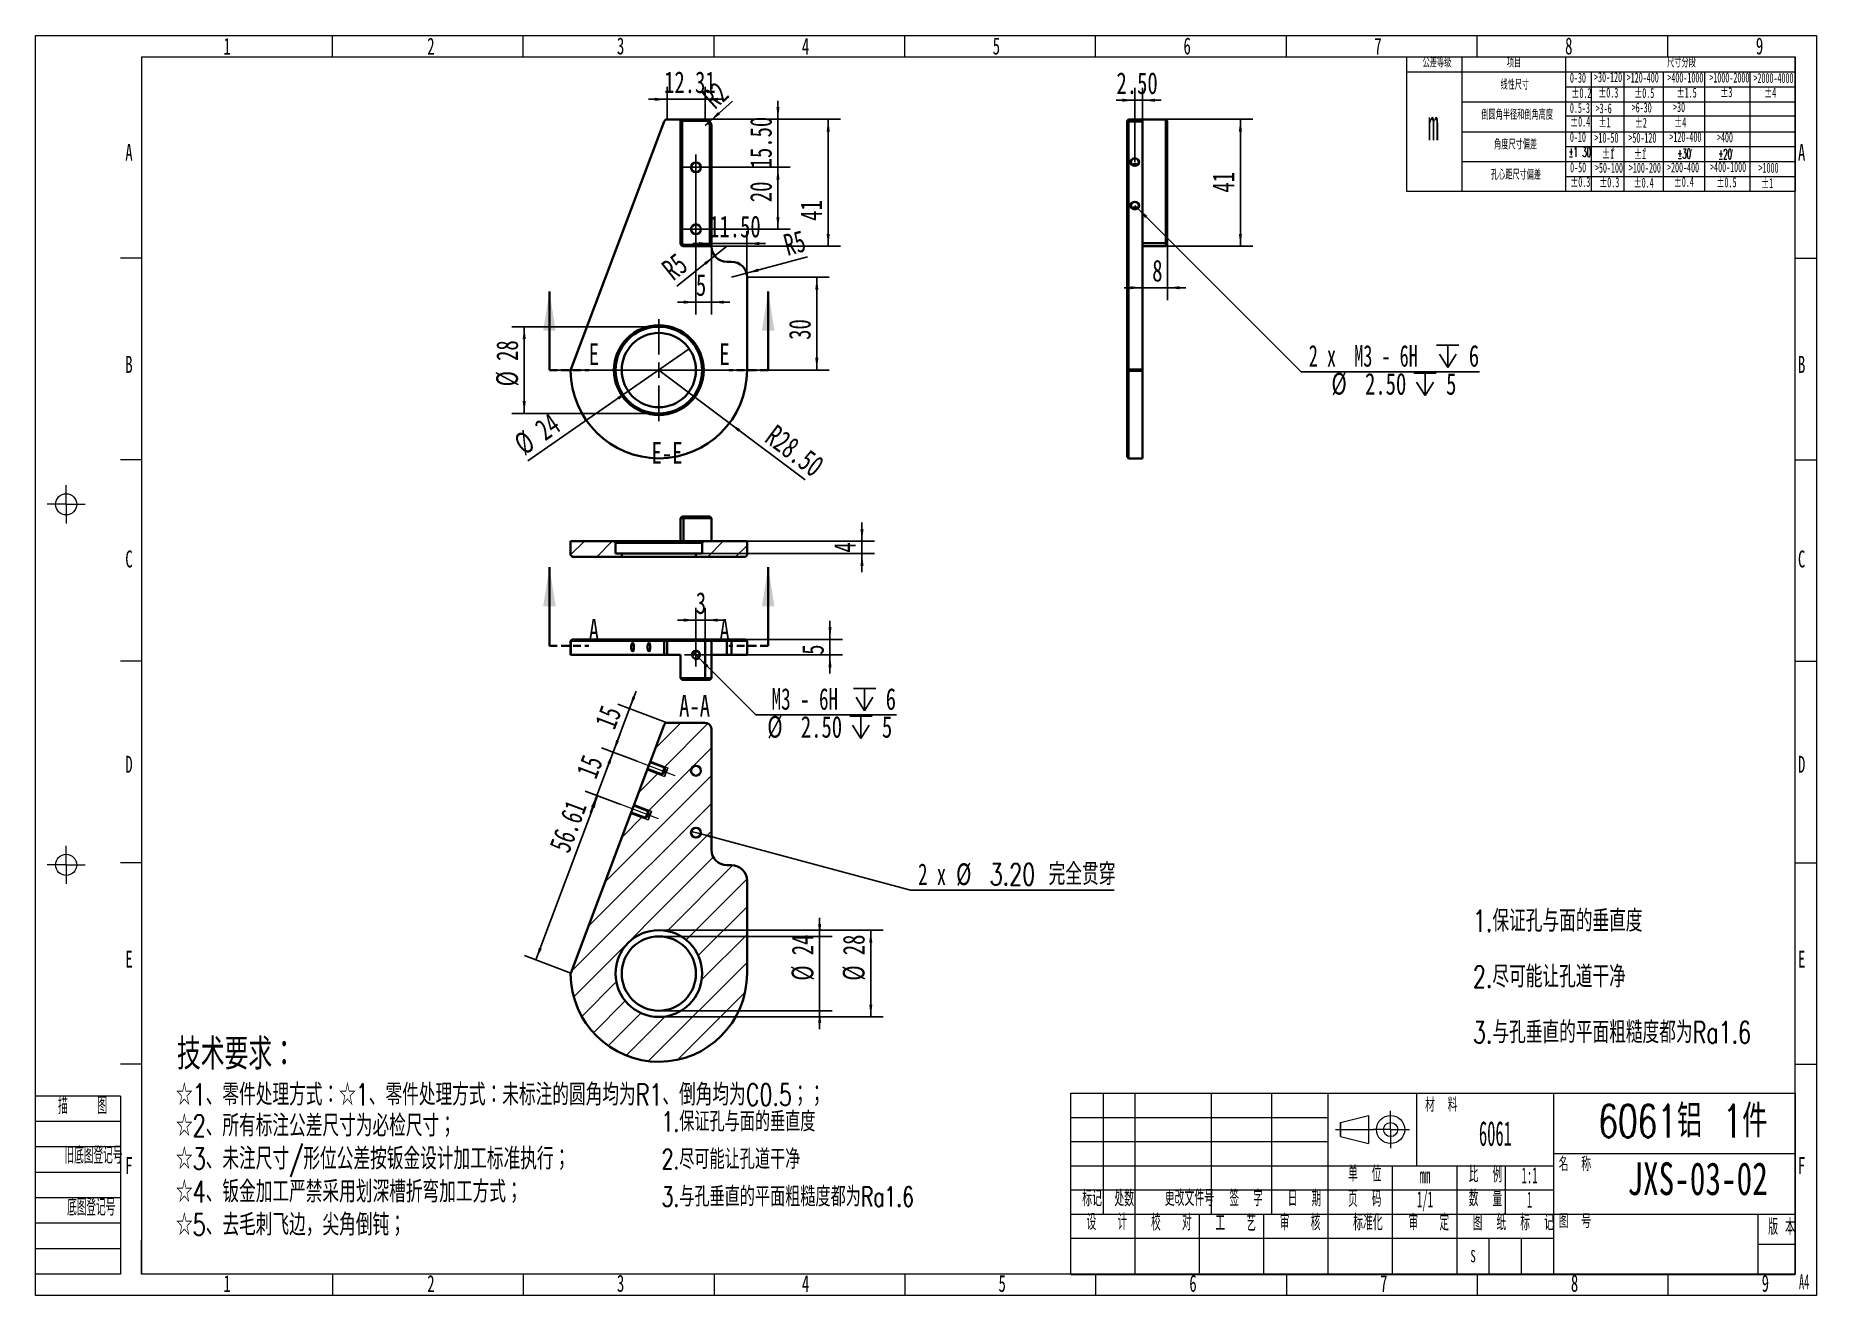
# Model space of a CAD drawing. Header units: millimetres. Extents: x 5 to 292, y 3 to 206.
import ezdxf

# ---------------------------------------------------------------- set-up
doc = ezdxf.new("R2010")
doc.units = ezdxf.units.MM
doc.linetypes.add('CENTERX2', pattern=[20.32, 12.7, -2.54, 2.54, -2.54])
doc.linetypes.add('HIDDEN', pattern=[1.905, 1.27, -0.635])
doc.layers.add('10', color=7, linetype='Continuous')
doc.layers.add('SLD-0', color=7, linetype='Continuous')
doc.layers.add('粗实线层', color=7, linetype='Continuous', lineweight=25)
doc.styles.add('SLDTEXTSTYLE0', font='TXT', dxfattribs={"width": 0.7, "bigfont": 'bigfont'})
doc.styles.add('SLDTEXTSTYLE1', font='TXT', dxfattribs={"width": 0.7})
doc.styles.add('SLDTEXTSTYLE10', font='TXT', dxfattribs={"width": 0.510549})
doc.styles.add('SLDTEXTSTYLE11', font='TXT', dxfattribs={"width": 0.516878})
doc.styles.add('SLDTEXTSTYLE12', font='TXT', dxfattribs={"width": 0.516878, "bigfont": 'bigfont'})
doc.styles.add('SLDTEXTSTYLE13', font='TXT', dxfattribs={"width": 0.642857})
doc.styles.add('SLDTEXTSTYLE14', font='TXT', dxfattribs={"width": 0.616667})
doc.styles.add('SLDTEXTSTYLE15', font='TXT', dxfattribs={"width": 0.633333})
doc.styles.add('SLDTEXTSTYLE2', font='TXT', dxfattribs={"width": 0.49, "bigfont": 'bigfont'})
doc.styles.add('SLDTEXTSTYLE3', font='TXT', dxfattribs={"width": 0.495, "bigfont": 'bigfont'})
doc.styles.add('SLDTEXTSTYLE4', font='TXT', dxfattribs={"width": 0.496, "bigfont": 'bigfont'})
doc.styles.add('SLDTEXTSTYLE5', font='TXT', dxfattribs={"width": 0.5125, "bigfont": 'bigfont'})
doc.styles.add('SLDTEXTSTYLE6', font='TXT', dxfattribs={"width": 0.49})
doc.styles.add('SLDTEXTSTYLE7', font='TXT', dxfattribs={"width": 0.638186})
doc.styles.add('SLDTEXTSTYLE8', font='TXT', dxfattribs={"width": 0.484951, "bigfont": 'bigfont'})
doc.styles.add('SLDTEXTSTYLE9', font='TXT', dxfattribs={"width": 0.454852, "bigfont": 'bigfont'})
doc.dimstyles.new('SLDDIMSTYLE0', dxfattribs={"dimtxt": 3.5, "dimasz": 2, "dimexe": 0, "dimexo": 0.0625, "dimgap": 0.875, "dimtad": 2, "dimlfac": 2, "dimrnd": 1e-09, "dimzin": 12, "dimdsep": 46, "dimtxsty": 'SLDTEXTSTYLE1', "dimsah": 1, "dimcen": 0.09, "dimadec": 0, "dimazin": 3, "dimtfac": 1, "dimtmove": 0, "dimatfit": 0, "dimfxl": 0, "dimfrac": 2, "dimtolj": 1, "dimtzin": 12, "dimarcsym": 0})
doc.dimstyles.new('SLDDIMSTYLE1', dxfattribs={"dimtxt": 3.5, "dimasz": 2, "dimexe": 0, "dimexo": 0.0625, "dimgap": 0.875, "dimtad": 2, "dimlfac": 2, "dimrnd": 1e-09, "dimzin": 12, "dimdsep": 46, "dimtxsty": 'SLDTEXTSTYLE1', "dimsah": 1, "dimcen": 0, "dimadec": 0, "dimazin": 3, "dimtfac": 1, "dimtofl": 0, "dimtmove": 0, "dimatfit": 3, "dimfxl": 0, "dimfrac": 2, "dimtolj": 1, "dimtzin": 12, "dimarcsym": 0})
doc.dimstyles.new('SLDDIMSTYLE2', dxfattribs={"dimtxt": 3.5, "dimasz": 2, "dimexe": 0, "dimexo": 0.0625, "dimgap": 0.875, "dimtad": 2, "dimlfac": 2, "dimrnd": 1e-09, "dimzin": 12, "dimdsep": 46, "dimtxsty": 'SLDTEXTSTYLE1', "dimblk1": 'NONE', "dimsah": 1, "dimcen": 0, "dimadec": 0, "dimazin": 3, "dimtfac": 1, "dimtmove": 0, "dimatfit": 3, "dimldrblk": 'NONE', "dimfxl": 0, "dimfrac": 2, "dimtolj": 1, "dimtzin": 12, "dimarcsym": 0})
doc.dimstyles.new('SLDDIMSTYLE3', dxfattribs={"dimtxt": 3.5, "dimasz": 2, "dimexe": 0, "dimexo": 0.0625, "dimgap": 0.875, "dimtad": 2, "dimlfac": 2, "dimrnd": 1e-09, "dimzin": 4, "dimdsep": 46, "dimtxsty": 'SLDTEXTSTYLE1', "dimsah": 1, "dimcen": 0, "dimadec": 0, "dimazin": 1, "dimtfac": 1, "dimtofl": 0, "dimtmove": 0, "dimatfit": 3, "dimfxl": 0, "dimfrac": 2, "dimtolj": 1, "dimtzin": 12, "dimarcsym": 0})
doc.dimstyles.new('SLDDIMSTYLE4', dxfattribs={"dimtxt": 3.5, "dimasz": 2, "dimexe": 0, "dimexo": 0.0625, "dimgap": 0.875, "dimtad": 2, "dimlfac": 2, "dimrnd": 1e-09, "dimzin": 12, "dimdsep": 46, "dimtxsty": 'SLDTEXTSTYLE1', "dimsah": 1, "dimcen": 0.09, "dimadec": 0, "dimazin": 3, "dimtfac": 1, "dimtofl": 0, "dimtmove": 0, "dimatfit": 3, "dimfxl": 0, "dimfrac": 2, "dimtolj": 1, "dimtzin": 12, "dimarcsym": 0})
doc.dimstyles.new('SLDDIMSTYLE5', dxfattribs={"dimtxt": 3.5, "dimasz": 2, "dimexe": 0, "dimexo": 0.0625, "dimgap": 0.875, "dimtad": 2, "dimlfac": 2, "dimrnd": 1e-09, "dimzin": 4, "dimdsep": 46, "dimtxsty": 'SLDTEXTSTYLE1', "dimsah": 1, "dimcen": 0.09, "dimadec": 0, "dimazin": 1, "dimtfac": 1, "dimtmove": 0, "dimatfit": 0, "dimfxl": 0, "dimfrac": 2, "dimtolj": 1, "dimtzin": 12, "dimarcsym": 0})
doc.dimstyles.new('SLDDIMSTYLE6', dxfattribs={"dimtxt": 3.5, "dimasz": 2, "dimexe": 0, "dimexo": 0.0625, "dimgap": 0.875, "dimtad": 0, "dimtih": 1, "dimtoh": 1, "dimdec": 6, "dimlfac": 2, "dimrnd": 1e-09, "dimzin": 12, "dimdsep": 46, "dimtxsty": 'SLDTEXTSTYLE1', "dimblk1": 'NONE', "dimsah": 1, "dimcen": 0, "dimadec": 0, "dimazin": 3, "dimtfac": 1, "dimtmove": 0, "dimatfit": 3, "dimldrblk": 'NONE', "dimfxl": 0, "dimfrac": 2, "dimtolj": 1, "dimtzin": 12, "dimarcsym": 0})
doc.dimstyles.new('SLDDIMSTYLE7', dxfattribs={"dimtxt": 3.5, "dimasz": 2, "dimexe": 0, "dimexo": 0.0625, "dimgap": 0.875, "dimtad": 0, "dimtih": 1, "dimtoh": 1, "dimdec": 6, "dimlfac": 2, "dimrnd": 1e-09, "dimzin": 12, "dimdsep": 46, "dimtxsty": 'SLDTEXTSTYLE1', "dimsah": 1, "dimcen": 0, "dimadec": 0, "dimazin": 3, "dimtfac": 1, "dimtofl": 0, "dimtmove": 0, "dimatfit": 3, "dimfxl": 0, "dimfrac": 2, "dimtolj": 1, "dimtzin": 12, "dimarcsym": 0})
doc.dimstyles.new('SLDDIMSTYLE8', dxfattribs={"dimtxt": 3.5, "dimasz": 2, "dimexe": 0, "dimexo": 0.0625, "dimgap": 0.875, "dimtad": 0, "dimtih": 1, "dimtoh": 1, "dimlfac": 2, "dimrnd": 1e-09, "dimzin": 4, "dimdsep": 46, "dimtxsty": 'SLDTEXTSTYLE1', "dimblk1": 'NONE', "dimsah": 1, "dimcen": 0, "dimadec": 0, "dimazin": 1, "dimtfac": 1, "dimtmove": 0, "dimatfit": 3, "dimldrblk": 'NONE', "dimfxl": 0, "dimfrac": 2, "dimtolj": 1, "dimtzin": 12, "dimarcsym": 0})

msp = doc.modelspace()

# ---------------------------------------------------------------- texts
at = {"color": 7, "linetype": 'Continuous', "char_height": 3.5, "attachment_point": 1, "style": 'SLDTEXTSTYLE1'}
for s, insert in [('E', (93.86265215, 156.56180261)), ('E', (114.96777126, 156.56180261)), ('A', (93.86265215, 112.0417829)), ('A', (114.97100863, 112.0417829))]:
    msp.add_mtext(s, dxfattribs=dict(at, insert=insert))
at = {"layer": '10', "char_height": 3.5, "attachment_point": 2, "style": 'SLDTEXTSTYLE1'}
for s, insert in [('E-E', (106.50879538, 140.62277039)), ('A-A', (110.96174597, 99.76791511))]:
    msp.add_mtext(s, dxfattribs=dict(at, insert=insert))
at = {"layer": 'SLD-0'}
for s, insert, char_height, attachment_point, style in [('1', (34.85479237, 205.90633217), 2.74, 1, 'SLDTEXTSTYLE7'), ('2', (67.7711555, 205.90633217), 2.74, 1, 'SLDTEXTSTYLE7'), ('3', (98.41433877, 205.95291217), 2.74, 1, 'SLDTEXTSTYLE7'), ('4', (128.29979469, 205.89537217), 2.74, 1, 'SLDTEXTSTYLE7'), ('5', (159.12479469, 205.94195217), 2.74, 1, 'SLDTEXTSTYLE7'), ('6', (189.94979469, 205.95291217), 2.74, 1, 'SLDTEXTSTYLE7'), ('7', (220.77479469, 205.89537217), 2.74, 1, 'SLDTEXTSTYLE7'), ('8', (251.59979469, 205.95291217), 2.74, 1, 'SLDTEXTSTYLE7'), ('9', (282.42479469, 205.95291217), 2.74, 1, 'SLDTEXTSTYLE7'), ('公差等级', (228.58686198, 202.73166996), 1.6, 1, 'SLDTEXTSTYLE12'), ('项目', (242.19254182, 202.70985567), 1.6, 1, 'SLDTEXTSTYLE12'), ('尺寸分段', (268.09239859, 202.7221089), 1.6, 1, 'SLDTEXTSTYLE12'), ('线性尺寸', (241.16365296, 199.12763548), 1.6, 1, 'SLDTEXTSTYLE12'), ('0-30', (252.38790599, 200.2530059), 1.6, 1, 'SLDTEXTSTYLE11'), ('>30-120', (256.27705464, 200.34199216), 1.6, 1, 'SLDTEXTSTYLE11'), ('>120-400', (261.55730104, 200.27509283), 1.6, 1, 'SLDTEXTSTYLE11'), ('>400-1000', (268.11809631, 200.27509283), 1.6, 1, 'SLDTEXTSTYLE11'), ('>1000-2000', (274.90283965, 200.27509283), 1.6, 1, 'SLDTEXTSTYLE11'), ('>2000-4000', (282.03154139, 200.2081935), 1.6, 1, 'SLDTEXTSTYLE11'), ('±0.2', (252.61708565, 197.7777307), 1.6, 1, 'SLDTEXTSTYLE11'), ('±0.3', (256.96554208, 197.84463003), 1.6, 1, 'SLDTEXTSTYLE11'), ('±0.5', (262.78085723, 197.77366624), 1.6, 1, 'SLDTEXTSTYLE11'), ('±1.5', (269.62817333, 197.84056557), 1.6, 1, 'SLDTEXTSTYLE11'), ('±3', (276.68997574, 197.9074649), 1.6, 1, 'SLDTEXTSTYLE11'), ('±4', (283.76123991, 197.84056557), 1.6, 1, 'SLDTEXTSTYLE11'), ('m', (229.43537986, 194.3516777), 5, 1, 'SLDTEXTSTYLE11'), ('倒圆角半径和倒角高度', (238.0745651, 194.28491498), 1.6, 1, 'SLDTEXTSTYLE12'), ('0.5-3', (252.38790599, 195.36935483), 1.6, 1, 'SLDTEXTSTYLE11'), ('±0.4', (252.41638766, 193.16167695), 1.6, 1, 'SLDTEXTSTYLE11'), ('>3-6', (256.53566443, 195.3024555), 1.6, 1, 'SLDTEXTSTYLE11'), ('±1', (257.00919271, 193.03369047), 1.6, 1, 'SLDTEXTSTYLE11'), ('>6-30', (262.35590612, 195.43625416), 1.6, 1, 'SLDTEXTSTYLE11'), ('±2', (262.87308502, 192.97260331), 1.6, 1, 'SLDTEXTSTYLE11'), ('>30', (269.04583909, 195.50315349), 1.6, 1, 'SLDTEXTSTYLE11'), ('±4', (269.22614902, 193.03369047), 1.6, 1, 'SLDTEXTSTYLE11'), ('0-10', (252.38790599, 190.68640175), 1.6, 1, 'SLDTEXTSTYLE11'), ('>10-50', (256.33496644, 190.55260309), 1.6, 1, 'SLDTEXTSTYLE11'), ('>50-120', (261.82071148, 190.55260309), 1.6, 1, 'SLDTEXTSTYLE11'), ('>120-400', (268.44374512, 190.68640175), 1.6, 1, 'SLDTEXTSTYLE11'), ('>400', (276.13716804, 190.61950242), 1.6, 1, 'SLDTEXTSTYLE11'), ('A', (18.98775, 188.76584451), 2.74, 1, 'SLDTEXTSTYLE7'), ('角度尺寸偏差', (240.13456495, 189.46704233), 1.6, 1, 'SLDTEXTSTYLE12'), ('±1 30′', (252.17817774, 188.23746002), 1.5875, 1, 'SLDTEXTSTYLE12'), ('±30′', (269.7496469, 187.97917863), 1.6, 1, 'SLDTEXTSTYLE12'), ('±20′', (276.37268054, 187.9122793), 1.6, 1, 'SLDTEXTSTYLE12'), ('A', (289.22025, 188.76584451), 2.74, 1, 'SLDTEXTSTYLE7'), ('孔心距尺寸偏差', (239.60891967, 184.59683364), 1.6, 1, 'SLDTEXTSTYLE12'), ('0-50', (252.41302787, 185.7688585), 1.6, 1, 'SLDTEXTSTYLE11'), ('>50-100', (256.42698765, 185.70195917), 1.6, 1, 'SLDTEXTSTYLE11'), ('>100-200', (261.91273269, 185.70195917), 1.6, 1, 'SLDTEXTSTYLE11'), ('>200-400', (268.06747102, 185.7688585), 1.6, 1, 'SLDTEXTSTYLE11'), ('>400-1000', (275.02500131, 185.83575783), 1.6, 1, 'SLDTEXTSTYLE11'), ('>1000', (282.85222289, 185.70195917), 1.6, 1, 'SLDTEXTSTYLE11'), ('±0.3', (252.44150954, 183.42738196), 1.6, 1, 'SLDTEXTSTYLE11'), ('±0.3', (257.12446262, 183.36048263), 1.6, 1, 'SLDTEXTSTYLE11'), ('±0.4', (262.67710698, 183.2935833), 1.6, 1, 'SLDTEXTSTYLE11'), ('±0.4', (269.16634197, 183.42738196), 1.6, 1, 'SLDTEXTSTYLE11'), ('±0.5', (276.05697293, 183.36048263), 1.6, 1, 'SLDTEXTSTYLE11'), ('±1', (283.28210054, 183.22668397), 1.6, 1, 'SLDTEXTSTYLE11'), ('B', (18.98775, 154.515376), 2.74, 1, 'SLDTEXTSTYLE7'), ('B', (289.22025, 154.515376), 2.74, 1, 'SLDTEXTSTYLE7'), ('C', (18.98775, 123.09791224), 2.74, 1, 'SLDTEXTSTYLE7'), ('C', (289.22025, 123.09791224), 2.74, 1, 'SLDTEXTSTYLE7'), ('D', (18.98775, 89.93409026), 2.74, 1, 'SLDTEXTSTYLE7'), ('D', (289.22025, 89.93409026), 2.74, 1, 'SLDTEXTSTYLE7'), ('E', (18.98775, 58.46958314), 2.74, 1, 'SLDTEXTSTYLE7'), ('E', (289.22025, 58.46958314), 2.74, 1, 'SLDTEXTSTYLE7'), ('描    图', (12.07972112, 34.80982208), 2.74, 2, 'SLDTEXTSTYLE8'), ('材  料', (228.99398658, 34.72333889), 2.275, 1, 'SLDTEXTSTYLE5'), ('6061', (240.3458356, 30.95020203), 4, 2, 'SLDTEXTSTYLE6'), ('旧底图登记号', (13.84740014, 26.80770643), 2.74, 2, 'SLDTEXTSTYLE9'), ('F', (18.98775, 25.13718808), 2.74, 1, 'SLDTEXTSTYLE7'), ('单  位', (219.23866553, 23.7355639), 2.6, 2, 'SLDTEXTSTYLE3'), ('比  例', (238.73685993, 23.6570564), 2.6, 2, 'SLDTEXTSTYLE3'), ('1:1', (245.85526251, 23.47228704), 2.6, 2, 'SLDTEXTSTYLE6'), ('名  称', (250.57038772, 25.14183363), 2.275, 1, 'SLDTEXTSTYLE5'), ('F', (289.22025, 25.13718808), 2.74, 1, 'SLDTEXTSTYLE7'), ('mm', (228.95255429, 23.46715704), 2.6, 2, 'SLDTEXTSTYLE6'), ('底图登记号', (13.48289365, 18.41409785), 2.74, 2, 'SLDTEXTSTYLE9'), ('标记', (175.18223129, 19.7843764), 2.6, 2, 'SLDTEXTSTYLE2'), ('处数', (180.38403689, 19.7809639), 2.6, 2, 'SLDTEXTSTYLE2'), ('更改文件号', (190.90859605, 19.8401139), 2.6, 2, 'SLDTEXTSTYLE2'), ('签  字', (200.06366553, 19.7889264), 2.6, 2, 'SLDTEXTSTYLE3'), ('日  期', (209.48866553, 19.78104501), 2.6, 2, 'SLDTEXTSTYLE3'), ('页  码', (219.23685993, 19.6979264), 2.6, 2, 'SLDTEXTSTYLE3'), ('1/1', (228.96699863, 19.61007704), 2.6, 2, 'SLDTEXTSTYLE6'), ('数  量', (238.7404709, 19.7809639), 2.6, 2, 'SLDTEXTSTYLE3'), ('1', (245.8493945, 19.57229704), 2.6, 2, 'SLDTEXTSTYLE6'), ('设   计', (177.58269318, 15.96345916), 2.6, 2, 'SLDTEXTSTYLE4'), ('校   对', (187.98449878, 15.87182167), 2.6, 2, 'SLDTEXTSTYLE4'), ('工   艺', (198.38127516, 15.78888336), 2.6, 2, 'SLDTEXTSTYLE4'), ('审   核', (208.78269318, 15.88896194), 2.6, 2, 'SLDTEXTSTYLE4'), ('标准化', (219.74873493, 15.89925833), 2.6, 2, 'SLDTEXTSTYLE2'), ('审   定', (229.57985715, 15.87534532), 2.6, 2, 'SLDTEXTSTYLE4'), ('图  纸  标  记', (243.22366544, 15.8843214), 2.6, 2, 'SLDTEXTSTYLE4'), ('图  号', (250.56722821, 15.94712154), 2.275, 1, 'SLDTEXTSTYLE5'), ('版 本', (286.57850853, 15.16501984), 2.6, 2, 'SLDTEXTSTYLE2'), ('S', (236.73240305, 10.13969539), 2, 2, 'SLDTEXTSTYLE7'), ('1', (34.85479237, 6.07247912), 2.74, 1, 'SLDTEXTSTYLE7'), ('2', (67.7711555, 6.07247912), 2.74, 1, 'SLDTEXTSTYLE7'), ('3', (98.41433877, 6.11905912), 2.74, 1, 'SLDTEXTSTYLE7'), ('4', (128.29979469, 6.06151912), 2.74, 1, 'SLDTEXTSTYLE7'), ('5', (160.06433877, 6.10809912), 2.74, 1, 'SLDTEXTSTYLE7'), ('6', (190.88933877, 6.11905912), 2.74, 1, 'SLDTEXTSTYLE7'), ('7', (221.71433877, 6.06151912), 2.74, 1, 'SLDTEXTSTYLE7'), ('8', (252.53933877, 6.11905912), 2.74, 1, 'SLDTEXTSTYLE7'), ('9', (283.36433877, 6.11905912), 2.74, 1, 'SLDTEXTSTYLE7'), ('A4', (290.21615412, 6.18538016), 2.3975, 2, 'SLDTEXTSTYLE10')]:
    msp.add_mtext(s, dxfattribs=dict(at, insert=insert, char_height=char_height, attachment_point=attachment_point, style=style))
at = {"layer": '粗实线层', "attachment_point": 1}
for s, insert, char_height, style in [('技术要求：', (27.33016354, 44.27001034), 5, 'SLDTEXTSTYLE0'), ('☆1、零件处理方式：☆1、零件处理方式：未标注的圆角均为R1、倒角均为C0.5；；', (27.1808347, 36.96717845), 3.5, 'SLDTEXTSTYLE0'), ('6061铝 1件', (256.96834774, 33.59662484), 5.291666667, 'SLDTEXTSTYLE0'), ('JXS-03-02', (261.67205154, 24.29442434), 5.291666667, 'SLDTEXTSTYLE1')]:
    msp.add_mtext(s, dxfattribs=dict(at, insert=insert, char_height=char_height, style=style))

# ---------------------------------------------------------------- blocks, each defined once
blk = doc.blocks.new('SW_NOTE_0')
at = {"layer": '粗实线层', "color": 0, "char_height": 3.5, "attachment_point": 1, "style": 'SLDTEXTSTYLE0'}
for s, insert in [('1.保证孔与面的垂直度', (0, 4.51)), ('2.尽可能让孔道干净', (0, -4.49)), ('3.与孔垂直的平面粗糙度都为Ra1.6', (0, -13.49))]:
    blk.add_mtext(s, dxfattribs=dict(at, insert=insert))
blk = doc.blocks.new('SW_NOTE_0_1')
at = {"layer": 'SLD-0', "color": 0, "char_height": 3.5, "attachment_point": 1, "style": 'SLDTEXTSTYLE0'}
for s, insert in [('☆2、所有标注公差尺寸为必检尺寸；', (0, 4.51)), ('☆3、未注尺寸/形位公差按钣金设计加工标准执行；', (0, -0.82)), ('☆4、钣金加工严禁采用划深槽折弯加工方式；', (0, -6.15)), ('☆5、去毛刺飞边，尖角倒钝；', (0, -11.48))]:
    blk.add_mtext(s, dxfattribs=dict(at, insert=insert))
blk = doc.blocks.new('SW_NOTE_0_2')
at = {"layer": 'SLD-0', "color": 0, "char_height": 1.6, "attachment_point": 1, "style": 'SLDTEXTSTYLE11'}
for s, insert in [('±1', (0, 2.06)), ('°', (1.55, 2.19))]:
    blk.add_mtext(s, dxfattribs=dict(at, insert=insert))
blk = doc.blocks.new('SW_NOTE_0_3')
at = {"layer": 'SLD-0', "color": 0, "char_height": 1.6, "attachment_point": 1, "style": 'SLDTEXTSTYLE11'}
for s, insert in [('±1', (0, 2.06)), ('°', (1.55, 2.19))]:
    blk.add_mtext(s, dxfattribs=dict(at, insert=insert))
blk = doc.blocks.new('SW_NOTE_0_4')
at = {"layer": '粗实线层', "color": 0, "char_height": 3.175, "attachment_point": 1, "style": 'SLDTEXTSTYLE0'}
for s, insert in [('1.保证孔与面的垂直度', (0, 4.09)), ('2.尽可能让孔道干净', (0, -1.97)), ('3.与孔垂直的平面粗糙度都为Ra1.6', (0, -8.03))]:
    blk.add_mtext(s, dxfattribs=dict(at, insert=insert))
blk = doc.blocks.new('_D')
at = {"layer": '10'}
for p, q in [((106.53, 195.96), (103.53, 195.96)), ((106.53, 192.73), (106.53, 197.96)), ((106.53, 195.96), (112.68, 195.96)), ((112.68, 192.73), (112.68, 197.96)), ((112.68, 195.96), (115.68, 195.96))]:
    blk.add_line(p, q, dxfattribs=at)
for points in [[(106.53, 195.96), (104.53, 196.21), (104.53, 195.71)], [(112.68, 195.96), (114.68, 195.71), (114.68, 196.21)]]:
    blk.add_solid(points, dxfattribs=at)
at = {"layer": '10', "insert": (106.04, 200.47), "char_height": 3.5, "attachment_point": 1, "style": 'SLDTEXTSTYLE1'}
blk.add_mtext('12.31', dxfattribs=at)
blk = doc.blocks.new('_D_1')
at = {"layer": '10'}
for q in [(117.07, 195.66), (112.68, 191.73)]:
    blk.add_line((113.43, 192.39), q, dxfattribs=at)
blk.add_solid([(113.43, 192.39), (115.08, 193.54), (114.75, 193.91)], dxfattribs=at)
at = {"layer": '10', "insert": (111.91, 196.83), "char_height": 3.5, "attachment_point": 1, "rotation": 41.8469, "style": 'SLDTEXTSTYLE1'}
blk.add_mtext('R2', dxfattribs=at)
blk = doc.blocks.new('_D_2')
at = {"layer": '10'}
for q in [(110.11, 155.65), (84.02, 137.55)]:
    blk.add_line((100.25, 148.81), q, dxfattribs=at)
blk.add_solid([(100.25, 148.81), (98.47, 147.87), (98.75, 147.46)], dxfattribs=at)
at = {"layer": '10', "char_height": 3.5, "attachment_point": 1, "rotation": 34.7431, "style": 'SLDTEXTSTYLE1'}
for s, insert in [('24', (84.84, 143.59)), ('%%c', (81.45, 141.25))]:
    blk.add_mtext(s, dxfattribs=dict(at, insert=insert))
blk = doc.blocks.new('_None')
blk = doc.blocks.new('_D_3')
at = {"layer": '10'}
for p, q in [((105.18, 159.23), (81.44, 159.23)), ((83.44, 159.23), (83.44, 145.23)), ((105.18, 145.23), (81.44, 145.23))]:
    blk.add_line(p, q, dxfattribs=at)
for points in [[(83.44, 159.23), (83.19, 157.23), (83.69, 157.23)], [(83.44, 145.23), (83.69, 147.23), (83.19, 147.23)]]:
    blk.add_solid(points, dxfattribs=at)
at = {"layer": '10', "char_height": 3.5, "attachment_point": 1, "rotation": 90, "style": 'SLDTEXTSTYLE1'}
for s, insert in [('28', (78.93, 153.71)), ('%%c', (78.92, 149.6))]:
    blk.add_mtext(s, dxfattribs=dict(at, insert=insert))
blk = doc.blocks.new('_D_4')
at = {"layer": '10'}
for q in [(105.18, 152.23), (128.85, 134.49)]:
    blk.add_line((116.59, 143.68), q, dxfattribs=at)
blk.add_solid([(116.59, 143.68), (118.04, 142.28), (118.34, 142.68)], dxfattribs=at)
at = {"layer": '10', "insert": (124.19, 143.61), "char_height": 3.5, "attachment_point": 1, "rotation": 323.1514, "style": 'SLDTEXTSTYLE1'}
blk.add_mtext('R28.50', dxfattribs=at)
blk = doc.blocks.new('_D_5')
at = {"layer": '10'}
for p, q in [((119.43, 167.23), (132.71, 167.23)), ((130.71, 167.23), (130.71, 152.23)), ((119.43, 152.23), (132.71, 152.23))]:
    blk.add_line(p, q, dxfattribs=at)
for points in [[(130.71, 167.23), (130.46, 165.23), (130.96, 165.23)], [(130.71, 152.23), (130.96, 154.23), (130.46, 154.23)]]:
    blk.add_solid(points, dxfattribs=at)
at = {"layer": '10', "insert": (126.2, 157.12), "char_height": 3.5, "attachment_point": 1, "rotation": 90, "style": 'SLDTEXTSTYLE1'}
blk.add_mtext('30', dxfattribs=at)
blk = doc.blocks.new('_D_6')
at = {"layer": '10'}
for q in [(129.18, 170.51), (116.93, 167.23)]:
    blk.add_line((119.35, 167.87), q, dxfattribs=at)
blk.add_solid([(119.35, 167.87), (121.34, 168.15), (121.21, 168.63)], dxfattribs=at)
at = {"layer": '10', "insert": (125.06, 174.04), "char_height": 3.5, "attachment_point": 1, "rotation": 15, "style": 'SLDTEXTSTYLE1'}
blk.add_mtext('R5', dxfattribs=at)
blk = doc.blocks.new('_D_7')
at = {"layer": '10'}
for q in [(108.11, 165.8), (116.18, 172.23)]:
    blk.add_line((114.23, 170.67), q, dxfattribs=at)
blk.add_solid([(114.23, 170.67), (112.51, 169.62), (112.82, 169.23)], dxfattribs=at)
at = {"layer": '10', "insert": (105.34, 169.28), "char_height": 3.5, "attachment_point": 1, "rotation": 38.5443, "style": 'SLDTEXTSTYLE1'}
blk.add_mtext('R5', dxfattribs=at)
blk = doc.blocks.new('_D_8')
at = {"layer": '10'}
for p, q in [((113.68, 172.66), (110.68, 172.66)), ((113.68, 172.66), (119.43, 172.66)), ((119.43, 167.23), (119.43, 174.66)), ((119.43, 172.66), (122.43, 172.66))]:
    blk.add_line(p, q, dxfattribs=at)
for points in [[(113.68, 172.66), (111.68, 172.91), (111.68, 172.41)], [(119.43, 172.66), (121.43, 172.41), (121.43, 172.91)]]:
    blk.add_solid(points, dxfattribs=at)
at = {"layer": '10', "insert": (113.31, 177.17), "char_height": 3.5, "attachment_point": 1, "style": 'SLDTEXTSTYLE1'}
blk.add_mtext('11.50', dxfattribs=at)
blk = doc.blocks.new('_D_9')
at = {"layer": '10'}
for p, q in [((112.68, 192.73), (134.55, 192.73)), ((132.55, 192.73), (132.55, 172.23)), ((113.68, 172.23), (134.55, 172.23))]:
    blk.add_line(p, q, dxfattribs=at)
for points in [[(132.55, 192.73), (132.3, 190.73), (132.8, 190.73)], [(132.55, 172.23), (132.8, 174.23), (132.3, 174.23)]]:
    blk.add_solid(points, dxfattribs=at)
at = {"layer": '10', "insert": (128.04, 176.34), "char_height": 3.5, "attachment_point": 1, "rotation": 90, "style": 'SLDTEXTSTYLE1'}
blk.add_mtext('41', dxfattribs=at)
blk = doc.blocks.new('_D_10')
at = {"layer": '10'}
for p, q in [((113.23, 184.98), (126.43, 184.98)), ((124.43, 184.98), (124.43, 174.98)), ((113.23, 174.98), (126.43, 174.98))]:
    blk.add_line(p, q, dxfattribs=at)
for points in [[(124.43, 184.98), (124.18, 182.98), (124.68, 182.98)], [(124.43, 174.98), (124.68, 176.98), (124.18, 176.98)]]:
    blk.add_solid(points, dxfattribs=at)
at = {"layer": '10', "insert": (119.92, 179.35), "char_height": 3.5, "attachment_point": 1, "rotation": 90, "style": 'SLDTEXTSTYLE1'}
blk.add_mtext('20', dxfattribs=at)
blk = doc.blocks.new('_D_11')
at = {"layer": '10'}
for p, q in [((124.43, 192.73), (124.43, 195.73)), ((112.68, 192.73), (126.43, 192.73)), ((124.43, 184.98), (124.43, 192.73)), ((113.23, 184.98), (126.43, 184.98)), ((124.43, 184.98), (124.43, 181.98))]:
    blk.add_line(p, q, dxfattribs=at)
for points in [[(124.43, 192.73), (124.68, 194.73), (124.18, 194.73)], [(124.43, 184.98), (124.18, 182.98), (124.68, 182.98)]]:
    blk.add_solid(points, dxfattribs=at)
at = {"layer": '10', "insert": (119.92, 184.81), "char_height": 3.5, "attachment_point": 1, "rotation": 90, "style": 'SLDTEXTSTYLE1'}
blk.add_mtext('15.50', dxfattribs=at)
blk = doc.blocks.new('_D_12')
at = {"layer": '10'}
for p, q in [((111.18, 182.93), (111.18, 161.2)), ((113.68, 172.23), (113.68, 161.2)), ((111.18, 163.2), (108.18, 163.2)), ((111.18, 163.2), (113.68, 163.2)), ((113.68, 163.2), (116.68, 163.2))]:
    blk.add_line(p, q, dxfattribs=at)
for points in [[(111.18, 163.2), (109.18, 163.45), (109.18, 162.95)], [(113.68, 163.2), (115.68, 162.95), (115.68, 163.45)]]:
    blk.add_solid(points, dxfattribs=at)
at = {"layer": '10', "insert": (111.18, 167.72), "char_height": 3.5, "attachment_point": 1, "style": 'SLDTEXTSTYLE1'}
blk.add_mtext('5', dxfattribs=at)
blk = doc.blocks.new('SW_CENTERMARKSYMBOL_0')
at = {"layer": '10', "color": 0}
for p, q in [((0, 2.5), (0, 8.25)), ((-2.5, 0), (-8.25, 0)), ((0, 0), (-1.25, 0)), ((0, 0), (0, 1.25)), ((0, 0), (0, -1.25)), ((0, 0), (1.25, 0)), ((2.5, 0), (8.25, 0)), ((0, -2.5), (0, -8.25))]:
    blk.add_line(p, q, dxfattribs=at)
blk = doc.blocks.new('SW_CENTERMARKSYMBOL_1')
at = {"layer": '10', "color": 0}
for p, q in [((-1.25, 0), (-2.05, 0)), ((0, 0), (-1.25, 0)), ((0, 1.25), (0, 2.05)), ((0, 0), (0, 1.25)), ((0, 0), (0, -1.25)), ((0, 0), (1.25, 0)), ((1.25, 0), (2.05, 0)), ((0, -1.25), (0, -2.05))]:
    blk.add_line(p, q, dxfattribs=at)
blk = doc.blocks.new('SW_CENTERMARKSYMBOL_2')
at = {"layer": '10', "color": 0}
for p, q in [((-1.25, 0), (-2.05, 0)), ((0, 0), (-1.25, 0)), ((0, 1.25), (0, 2.05)), ((0, 0), (0, 1.25)), ((0, 0), (0, -1.25)), ((0, 0), (1.25, 0)), ((1.25, 0), (2.05, 0)), ((0, -1.25), (0, -2.05))]:
    blk.add_line(p, q, dxfattribs=at)
blk = doc.blocks.new('_D_13')
at = {"layer": '10'}
for p, q in [((132.84, 108.73), (132.84, 111.73)), ((112.68, 108.73), (134.84, 108.73)), ((132.84, 106.23), (132.84, 108.73)), ((113.06, 106.23), (134.84, 106.23)), ((132.84, 106.23), (132.84, 103.23))]:
    blk.add_line(p, q, dxfattribs=at)
for points in [[(132.84, 108.73), (133.09, 110.73), (132.59, 110.73)], [(132.84, 106.23), (132.59, 104.23), (133.09, 104.23)]]:
    blk.add_solid(points, dxfattribs=at)
at = {"layer": '10', "insert": (128.32, 106.25), "char_height": 3.5, "attachment_point": 1, "rotation": 90, "style": 'SLDTEXTSTYLE1'}
blk.add_mtext('5', dxfattribs=at)
blk = doc.blocks.new('_D_14')
at = {"layer": '10'}
for p, q in [((111.18, 106.23), (111.18, 113.85)), ((112.68, 108.73), (112.68, 113.85)), ((111.18, 111.85), (108.18, 111.85)), ((111.18, 111.85), (112.68, 111.85)), ((112.68, 111.85), (115.68, 111.85))]:
    blk.add_line(p, q, dxfattribs=at)
for points in [[(111.18, 111.85), (109.18, 112.1), (109.18, 111.6)], [(112.68, 111.85), (114.68, 111.6), (114.68, 112.1)]]:
    blk.add_solid(points, dxfattribs=at)
at = {"layer": '10', "insert": (111.16, 116.36), "char_height": 3.5, "attachment_point": 1, "style": 'SLDTEXTSTYLE1'}
blk.add_mtext('3', dxfattribs=at)
blk = doc.blocks.new('SW_SYMBOL_HOLE_DEPTH')
at = {"layer": '10', "color": 0}
for p, q in [((0, 875), (800, 875)), ((400, 875), (400, 75)), ((100, 555), (400, 75)), ((700, 555), (400, 75))]:
    blk.add_line(p, q, dxfattribs=at)
blk = doc.blocks.new('_D_15')
at = {"layer": '10'}
for p, q in [((110.74, 106.67), (111.62, 105.79)), ((111.62, 105.79), (120.86, 96.55)), ((120.86, 96.55), (143.59, 96.55))]:
    blk.add_line(p, q, dxfattribs=at)
blk.add_solid([(111.62, 105.79), (112.86, 104.2), (113.21, 104.55)], dxfattribs=at)
at = {"layer": '10', "xscale": 0.004511737089201878, "yscale": 0.004511737089201878, "zscale": 0.004511737089201878}
for p in [(136.62, 96.88), (136.02, 92.37)]:
    blk.add_blockref('SW_SYMBOL_HOLE_DEPTH', p, dxfattribs=at)
at = {"layer": '10', "char_height": 3.5, "attachment_point": 1}
for s, insert, style in [('M3 - 6H', (123.42, 100.87), 'SLDTEXTSTYLE13'), ('6', (141.84, 100.87), 'SLDTEXTSTYLE1'), ('%%c', (122.71, 96.37), 'SLDTEXTSTYLE1'), ('2.50', (128.13, 96.36), 'SLDTEXTSTYLE1'), ('5', (141.23, 96.36), 'SLDTEXTSTYLE1')]:
    blk.add_mtext(s, dxfattribs=dict(at, insert=insert, style=style))
blk = doc.blocks.new('SW_CENTERMARKSYMBOL_3')
at = {"layer": '10', "color": 0}
for p, q in [((-1.25, 0), (-1.875, 0)), ((0, 0), (-1.25, 0)), ((0, 1.25), (0, 1.875)), ((0, 0), (0, 1.25)), ((0, 0), (0, -1.25)), ((0, 0), (1.25, 0)), ((1.25, 0), (1.875, 0)), ((0, -1.25), (0, -1.875))]:
    blk.add_line(p, q, dxfattribs=at)
blk = doc.blocks.new('_D_16')
at = {"layer": '10'}
for p, q in [((182.09, 195.81), (179.09, 195.81)), ((182.09, 185.82), (182.09, 197.81)), ((182.09, 195.81), (183.34, 195.81)), ((183.34, 192.4), (183.34, 197.81)), ((183.34, 195.81), (186.34, 195.81))]:
    blk.add_line(p, q, dxfattribs=at)
for points in [[(182.09, 195.81), (180.09, 196.06), (180.09, 195.56)], [(183.34, 195.81), (185.34, 195.56), (185.34, 196.06)]]:
    blk.add_solid(points, dxfattribs=at)
at = {"layer": '10', "insert": (179.12, 200.32), "char_height": 3.5, "attachment_point": 1, "style": 'SLDTEXTSTYLE1'}
blk.add_mtext('2.50', dxfattribs=at)
blk = doc.blocks.new('_D_17')
at = {"layer": '10'}
for p, q in [((187.34, 172.73), (187.34, 163.53)), ((183.34, 165.53), (180.34, 165.53)), ((187.34, 165.53), (183.34, 165.53)), ((187.34, 165.53), (190.34, 165.53))]:
    blk.add_line(p, q, dxfattribs=at)
for points in [[(183.34, 165.53), (181.34, 165.78), (181.34, 165.28)], [(187.34, 165.53), (189.34, 165.28), (189.34, 165.78)]]:
    blk.add_solid(points, dxfattribs=at)
at = {"layer": '10', "insert": (184.9, 170.04), "char_height": 3.5, "attachment_point": 1, "style": 'SLDTEXTSTYLE1'}
blk.add_mtext('8', dxfattribs=at)
blk = doc.blocks.new('_D_18')
at = {"layer": '10'}
for p, q in [((187.09, 192.73), (201.15, 192.73)), ((199.15, 192.73), (199.15, 172.23)), ((187.09, 172.23), (201.15, 172.23))]:
    blk.add_line(p, q, dxfattribs=at)
for points in [[(199.15, 192.73), (198.9, 190.73), (199.4, 190.73)], [(199.15, 172.23), (199.4, 174.23), (198.9, 174.23)]]:
    blk.add_solid(points, dxfattribs=at)
at = {"layer": '10', "insert": (194.64, 180.9), "char_height": 3.5, "attachment_point": 1, "rotation": 90, "style": 'SLDTEXTSTYLE1'}
blk.add_mtext('41', dxfattribs=at)
blk = doc.blocks.new('_D_19')
at = {"layer": '10'}
for p, q in [((182.09, 178.8), (182.52, 178.37)), ((182.52, 178.37), (208.94, 151.95)), ((208.94, 151.95), (237.8, 151.95))]:
    blk.add_line(p, q, dxfattribs=at)
blk.add_solid([(182.52, 178.37), (183.76, 176.78), (184.11, 177.13)], dxfattribs=at)
at = {"layer": '10', "xscale": 0.004511737089201878, "yscale": 0.004511737089201878, "zscale": 0.004511737089201878}
for p in [(230.84, 152.29), (227.17, 147.77)]:
    blk.add_blockref('SW_SYMBOL_HOLE_DEPTH', p, dxfattribs=at)
at = {"layer": '10', "char_height": 3.5, "attachment_point": 1}
for s, insert, style in [('2 x  M3 - 6H', (210.19, 156.28), 'SLDTEXTSTYLE14'), ('6', (236.05, 156.28), 'SLDTEXTSTYLE1'), ('%%c', (213.85, 151.78), 'SLDTEXTSTYLE1'), ('2.50', (219.28, 151.76), 'SLDTEXTSTYLE1'), ('5', (232.38, 151.76), 'SLDTEXTSTYLE1')]:
    blk.add_mtext(s, dxfattribs=dict(at, insert=insert, style=style))
blk = doc.blocks.new('_D_20')
at = {"layer": '10'}
for p, q in [((97.82, 90.54), (98.88, 93.35)), ((97.82, 90.54), (95.18, 83.52)), ((101.71, 89.07), (95.95, 91.24)), ((99.07, 82.05), (93.31, 84.22)), ((95.18, 83.52), (94.12, 80.71))]:
    blk.add_line(p, q, dxfattribs=at)
for points in [[(97.82, 90.54), (98.76, 92.32), (98.29, 92.5)], [(95.18, 83.52), (94.24, 81.74), (94.71, 81.56)]]:
    blk.add_solid(points, dxfattribs=at)
at = {"layer": '10', "insert": (91.76, 87.24), "char_height": 3.5, "attachment_point": 1, "rotation": 69.3665, "style": 'SLDTEXTSTYLE1'}
blk.add_mtext('15', dxfattribs=at)
blk = doc.blocks.new('_D_21')
at = {"layer": '10'}
for p, q in [((106.53, 95.27), (98.58, 98.27)), ((100.45, 97.56), (101.51, 100.37)), ((97.81, 90.54), (100.45, 97.56)), ((101.71, 89.07), (95.94, 91.25)), ((97.81, 90.54), (96.75, 87.73))]:
    blk.add_line(p, q, dxfattribs=at)
for points in [[(100.45, 97.56), (101.39, 99.34), (100.92, 99.52)], [(97.81, 90.54), (96.87, 88.76), (97.34, 88.58)]]:
    blk.add_solid(points, dxfattribs=at)
at = {"layer": '10', "insert": (94.75, 95.22), "char_height": 3.5, "attachment_point": 1, "rotation": 69.3665, "style": 'SLDTEXTSTYLE1'}
blk.add_mtext('15', dxfattribs=at)
blk = doc.blocks.new('_D_22')
at = {"layer": '10'}
for p, q in [((95.3, 83.47), (85.33, 56.98)), ((99.07, 82.05), (93.43, 84.18)), ((90.96, 54.86), (83.46, 57.69))]:
    blk.add_line(p, q, dxfattribs=at)
for points in [[(95.3, 83.47), (94.37, 81.69), (94.83, 81.51)], [(85.33, 56.98), (86.27, 58.76), (85.8, 58.94)]]:
    blk.add_solid(points, dxfattribs=at)
at = {"layer": '10', "insert": (87.39, 75.27), "char_height": 3.5, "attachment_point": 1, "rotation": 69.3665, "style": 'SLDTEXTSTYLE1'}
blk.add_mtext('56.61', dxfattribs=at)
blk = doc.blocks.new('_D_23')
at = {"layer": '10'}
for p, q in [((131.17, 60.77), (131.17, 63.77)), ((105.18, 60.77), (133.17, 60.77)), ((131.17, 60.77), (131.17, 48.77)), ((105.18, 48.77), (133.17, 48.77)), ((131.17, 48.77), (131.17, 45.77))]:
    blk.add_line(p, q, dxfattribs=at)
for points in [[(131.17, 60.77), (131.42, 62.77), (130.92, 62.77)], [(131.17, 48.77), (130.92, 46.77), (131.42, 46.77)]]:
    blk.add_solid(points, dxfattribs=at)
at = {"layer": '10', "char_height": 3.5, "attachment_point": 1, "rotation": 90, "style": 'SLDTEXTSTYLE1'}
for s, insert in [('24', (126.66, 57.73)), ('%%c', (126.64, 53.62))]:
    blk.add_mtext(s, dxfattribs=dict(at, insert=insert))
blk = doc.blocks.new('_D_24')
at = {"layer": '10'}
for p, q in [((105.18, 61.77), (141.43, 61.77)), ((139.43, 61.77), (139.43, 47.77)), ((105.18, 47.77), (141.43, 47.77))]:
    blk.add_line(p, q, dxfattribs=at)
for points in [[(139.43, 61.77), (139.18, 59.77), (139.68, 59.77)], [(139.43, 47.77), (139.68, 49.77), (139.18, 49.77)]]:
    blk.add_solid(points, dxfattribs=at)
at = {"layer": '10', "char_height": 3.5, "attachment_point": 1, "rotation": 90, "style": 'SLDTEXTSTYLE1'}
for s, insert in [('28', (134.92, 57.73)), ('%%c', (134.91, 53.62))]:
    blk.add_mtext(s, dxfattribs=dict(at, insert=insert))
blk = doc.blocks.new('_D_25')
at = {"layer": '10'}
for p, q in [((110.41, 77.73), (111.96, 77.32)), ((111.96, 77.32), (145.83, 68.23)), ((145.83, 68.23), (178.77, 68.23))]:
    blk.add_line(p, q, dxfattribs=at)
blk.add_solid([(111.96, 77.32), (113.82, 76.56), (113.95, 77.04)], dxfattribs=at)
at = {"layer": '10', "char_height": 3.5, "attachment_point": 1}
for s, insert, style in [('2 x', (147.08, 72.56), 'SLDTEXTSTYLE15'), ('%%c', (153.21, 72.57), 'SLDTEXTSTYLE1'), ('3.20 完全贯穿', (158.64, 72.56), 'SLDTEXTSTYLE0')]:
    blk.add_mtext(s, dxfattribs=dict(at, insert=insert, style=style))
blk = doc.blocks.new('_D_26')
at = {"layer": '10'}
for p, q in [((138.01, 124.59), (138.01, 127.59)), ((119.43, 124.59), (140.01, 124.59)), ((138.01, 124.59), (138.01, 122.59)), ((112.18, 122.59), (140.01, 122.59)), ((138.01, 122.59), (138.01, 119.59))]:
    blk.add_line(p, q, dxfattribs=at)
for points in [[(138.01, 124.59), (138.26, 126.59), (137.76, 126.59)], [(138.01, 122.59), (137.76, 120.59), (138.26, 120.59)]]:
    blk.add_solid(points, dxfattribs=at)
at = {"layer": '10', "insert": (133.49, 122.76), "char_height": 3.5, "attachment_point": 1, "rotation": 90, "style": 'SLDTEXTSTYLE1'}
blk.add_mtext('4', dxfattribs=at)

# ---------------------------------------------------------------- dimensions: what is measured, and where the dimension line sits
at = {"layer": '10'}
for base, p1, p2, dimstyle, picture, middle in [((112.68232057, 195.9615293), (106.52832061, 192.72696305), (112.68232057, 192.72696305), 'SLDDIMSTYLE0', '_D', (109.88122546, 195.9615293)), ((183.33523996, 195.80562431), (182.08523996, 185.82216726), (183.33523996, 192.40315769), 'SLDDIMSTYLE5', '_D_16', (182.19416125, 195.80562431)), ((113.68232057, 163.20407979), (111.18232057, 182.92696305), (113.68232057, 172.22696305), 'SLDDIMSTYLE0', '_D_12', (111.9509277, 163.20407979)), ((119.43232057, 172.65964699), (113.68232057, 172.22696305), (119.43232057, 167.22696305), 'SLDDIMSTYLE5', '_D_8', (117.14733554, 172.65964699)), ((183.33523996, 165.53068667), (187.33523996, 172.72696305), (183.33523996, 152.31292743), 'SLDDIMSTYLE0', '_D_17', (185.66131891, 165.53068667)), ((112.68232057, 111.84892688), (111.18232057, 106.23084634), (112.68232057, 108.73084634), 'SLDDIMSTYLE0', '_D_14', (111.92847044, 111.84892688))]:
    dim = msp.add_linear_dim(base=base, p1=p1, p2=p2, dimstyle=dimstyle, dxfattribs=at)
    dim.commit()
    dim.dimension.update_dxf_attribs({"geometry": picture, "text_midpoint": middle, "dimtype": 160})
for center, mpoint, dimstyle, picture, middle in [((112.68232057, 191.72696305), (113.42725087, 192.39410534), 'SLDDIMSTYLE1', '_D_1', (116.24631602, 194.91879573)), ((116.93232057, 167.22696305), (119.34713513, 167.87401066), 'SLDDIMSTYLE1', '_D_6', (127.89133819, 170.16343029)), ((116.18232057, 172.22696305), (114.22700499, 170.669163), 'SLDDIMSTYLE1', '_D_7', (109.11742041, 166.59835866)), ((105.18232057, 152.22696305), (116.58549321, 143.68119488), 'SLDDIMSTYLE3', '_D_4', (125.24088972, 137.19468321))]:
    dim = msp.add_radius_dim(center=center, mpoint=mpoint, dimstyle=dimstyle, dxfattribs=at)
    dim.commit()
    dim.dimension.update_dxf_attribs({"geometry": picture, "text_midpoint": middle, "dimtype": 164})
for base, p1, p2, angle, dimstyle, picture, middle in [((124.43232057, 192.72696305), (113.23232057, 184.97696305), (112.68232057, 192.72696305), 90, 'SLDDIMSTYLE5', '_D_11', (124.43232057, 188.6496221)), ((132.55473237, 172.22696305), (112.68232057, 192.72696305), (113.68232057, 172.22696305), 90, 'SLDDIMSTYLE4', '_D_9', (132.55473237, 177.87496979)), ((199.15058358, 172.22696305), (187.08523996, 192.72696305), (187.08523996, 172.22696305), 90, 'SLDDIMSTYLE4', '_D_18', (199.15058358, 182.4329427)), ((124.43232057, 174.97696305), (113.23232057, 184.97696305), (113.23232057, 174.97696305), 90, 'SLDDIMSTYLE0', '_D_10', (124.43232057, 180.88565854)), ((130.71313236, 152.22696305), (119.43232057, 167.22696305), (119.43232057, 152.22696305), 90, 'SLDDIMSTYLE4', '_D_5', (130.71313236, 158.65911245)), ((138.00645996, 122.5860331), (119.43232057, 124.5860331), (112.18232057, 122.5860331), 90, 'SLDDIMSTYLE0', '_D_26', (138.00645996, 123.527932)), ((132.8350492, 108.73084634), (113.05732057, 106.23084634), (112.68232057, 108.73084634), 90, 'SLDDIMSTYLE0', '_D_13', (132.8350492, 107.01775428)), ((100.45374854, 97.56072224), (101.71065958, 89.07336615), (106.52832061, 95.27338337), 69.3664757478, 'SLDDIMSTYLE0', '_D_21', (99.51678804, 95.07240091)), ((95.1786994, 83.51885664), (101.71065958, 89.07336615), (99.06773994, 82.05446483), 69.3664757478, 'SLDDIMSTYLE0', '_D_20', (96.5230277, 87.08904)), ((85.32965731, 56.981181), (99.06773994, 82.05446483), (90.96468987, 54.85934775), 69.3664757478, 'SLDDIMSTYLE4', '_D_22', (92.9679118, 77.26638146))]:
    dim = msp.add_linear_dim(base=base, p1=p1, p2=p2, angle=angle, dimstyle=dimstyle, dxfattribs=at)
    dim.commit()
    dim.dimension.update_dxf_attribs({"geometry": picture, "text_midpoint": middle, "dimtype": 160})
dim = msp.add_radius_dim(center=(182.08523996, 178.80326594), mpoint=(182.51908162, 178.36950306), text='2 x  M3 - 6H {\\fGDT;x} 6\\P%%c 2.50 {\\fGDT;x} 5\\P', dimstyle='SLDDIMSTYLE7', override={"dimpost": '<>'}, dxfattribs=at)
dim.commit()
dim.dimension.update_dxf_attribs({"geometry": '_D_19', "text_midpoint": (223.99543063, 151.76461853), "dimtype": 164})
for base, p1, p2, picture, middle in [((83.44419145, 145.22696305), (105.18232057, 159.22696305), (105.18232057, 145.22696305), '_D_3', (83.44419145, 153.18685981)), ((131.16920647, 48.77338337), (105.18232057, 60.77338337), (105.18232057, 48.77338337), '_D_23', (131.16920647, 57.20869461)), ((139.43232057, 47.77338337), (105.18232057, 61.77338337), (105.18232057, 47.77338337), '_D_24', (139.43232057, 57.20869461))]:
    dim = msp.add_linear_dim(base=base, p1=p1, p2=p2, angle=90, text='%%c<>', dimstyle='SLDDIMSTYLE0', dxfattribs=at)
    dim.commit()
    dim.dimension.update_dxf_attribs({"geometry": picture, "text_midpoint": middle, "dimtype": 160})
dim = msp.add_diameter_dim_2p(p1=(110.11261219, 155.64635254), p2=(100.25202894, 148.80757356), dimstyle='SLDDIMSTYLE2', dxfattribs=at)
dim.commit()
dim.dimension.update_dxf_attribs({"geometry": '_D_2', "text_midpoint": (86.84077205, 139.5062382), "dimtype": 163})
dim = msp.add_diameter_dim_2p(p1=(110.74053813, 106.67294732), p2=(111.62410301, 105.78874536), text=' M3 - 6H {\\fGDT;x} 6\\P%%c 2.50 {\\fGDT;x} 5\\P', dimstyle='SLDDIMSTYLE6', override={"dimpost": '<>'}, dxfattribs=at)
dim.commit()
dim.dimension.update_dxf_attribs({"geometry": '_D_15', "text_midpoint": (132.84738623, 96.36053642), "dimtype": 163})
dim = msp.add_diameter_dim_2p(p1=(110.40961882, 77.73058379), p2=(111.95502231, 77.31618295), text='2 x <> 完全贯穿\\P', dimstyle='SLDDIMSTYLE8', dxfattribs=at)
dim.commit()
dim.dimension.update_dxf_attribs({"geometry": '_D_25', "text_midpoint": (162.92606098, 70.30361422), "dimtype": 163})

# ---------------------------------------------------------------- hatches: boundary and pattern name
at = {"layer": '10', "linetype": 'Continuous', "lineweight": 18}
h = msp.add_hatch(dxfattribs=at)
h.set_pattern_fill('ANSI31', color=256, style=0)
edge = h.paths.add_edge_path(flags=0)
edge.add_spline(control_points=[(90.94082551, 122.3360331), (90.98469905, 122.29287987), (91.0286551, 122.24980955), (91.07282835, 122.20696316), (91.112604, 122.16838226), (91.15252972, 122.12994959), (91.19298871, 122.09208591)], knot_values=[0.0010378014, 0.0010378014, 0.0010378014, 0.0010378014, 0.0014070332, 0.0014070332, 0.0014070332, 0.0017395645, 0.0017395645, 0.0017395645, 0.0017395645], weights=[1, 1, 1, 1, 1, 1, 1], degree=3, periodic=0)
edge.add_line((91.19298871, 122.09208591), (91.19945639, 122.0860331))
edge.add_line((91.19945639, 122.0860331), (99.18232057, 122.0860331))
edge.add_line((99.18232057, 122.0860331), (99.18232057, 122.5860331))
edge.add_line((99.18232057, 122.5860331), (98.18232057, 122.5860331))
edge.add_line((98.18232057, 122.5860331), (98.18232057, 124.3360331))
edge.add_line((98.18232057, 124.3360331), (97.93232057, 124.5860331))
edge.add_line((97.93232057, 124.5860331), (90.94082551, 124.5860331))
edge.add_line((90.94082551, 124.5860331), (90.94082551, 122.3360331))
h = msp.add_hatch(dxfattribs=at)
h.set_pattern_fill('ANSI31', color=256, style=0)
h.paths.add_polyline_path([(119.18232057, 122.0860331), (119.43232057, 122.3360331), (119.43232057, 124.5860331), (112.43232057, 124.5860331), (112.18232057, 124.3360331), (112.18232057, 122.5860331), (111.18232057, 122.5860331), (111.18232057, 122.0860331)], flags=0)
h = msp.add_hatch(dxfattribs=at)
h.set_pattern_fill('ANSI31', color=256, style=0)
edge = h.paths.add_edge_path(flags=0)
edge.add_arc((116.93232057, 69.77338337), 2.5, 0, 90)
edge.add_line((116.93232057, 72.27338337), (116.18232057, 72.27338337))
edge.add_arc((116.18232057, 74.77338337), 2.5, 180, 270, ccw=False)
edge.add_line((113.68232057, 74.77338337), (113.68232057, 94.27338337))
edge.add_arc((112.68232057, 94.27338337), 1, 0, 90)
edge.add_line((112.68232057, 95.27338337), (106.52832061, 95.27338337))
edge.add_arc((106.52832061, 94.77338337), 0.5, 90, 159.3664757478)
edge.add_line((106.06039386, 94.94957801), (103.78769351, 88.91388201))
edge.add_line((103.78769351, 88.91388201), (106.12732728, 88.0329088))
edge.add_spline(control_points=[(106.12732728, 88.0329088), (106.13522185, 87.98084699), (106.14279745, 87.92873281), (106.14970241, 87.87653053), (106.16218583, 87.7821543), (106.17386417, 87.68719905), (106.17435878, 87.59200208), (106.17464206, 87.53747975), (106.17058516, 87.48185904), (106.15515964, 87.42956355), (106.139522, 87.37654892), (106.11075525, 87.32704406), (106.07681029, 87.28342266), (105.97526644, 87.15293247), (105.84312976, 87.04884529), (105.71667346, 86.94231995)], knot_values=[0.002723015, 0.002723015, 0.002723015, 0.002723015, 0.0030389482, 0.0030389482, 0.0030389482, 0.0036105921, 0.0036105921, 0.0036105921, 0.0039393885, 0.0039393885, 0.0039393885, 0.0042749944, 0.0042749944, 0.0042749944, 0.0052768229, 0.0052768229, 0.0052768229, 0.0052768229], weights=[1, 1, 1, 1, 1, 1, 1, 1, 1, 1, 1, 1, 1, 1, 1, 1], degree=3, periodic=0)
edge.add_line((105.71667346, 86.94231995), (103.37703969, 87.82329316))
edge.add_line((103.37703969, 87.82329316), (101.14477387, 81.89498068))
edge.add_line((101.14477387, 81.89498068), (103.48440765, 81.01400747))
edge.add_spline(control_points=[(103.48440765, 81.01400747), (103.49230222, 80.96194566), (103.49987782, 80.90983149), (103.50678277, 80.85762921), (103.5192662, 80.76325298), (103.53094454, 80.66829773), (103.53143915, 80.57310075), (103.53172243, 80.51857842), (103.52766552, 80.46295771), (103.51224001, 80.41066222), (103.49660237, 80.35764759), (103.46783561, 80.30814273), (103.43389065, 80.26452134), (103.3323468, 80.13403114), (103.20021013, 80.02994396), (103.07375383, 79.92341863)], knot_values=[0.002723015, 0.002723015, 0.002723015, 0.002723015, 0.0030389482, 0.0030389482, 0.0030389482, 0.0036105921, 0.0036105921, 0.0036105921, 0.0039393885, 0.0039393885, 0.0039393885, 0.0042749944, 0.0042749944, 0.0042749944, 0.0052768229, 0.0052768229, 0.0052768229, 0.0052768229], weights=[1, 1, 1, 1, 1, 1, 1, 1, 1, 1, 1, 1, 1, 1, 1, 1], degree=3, periodic=0)
edge.add_line((103.07375383, 79.92341863), (100.73412005, 80.80439184))
edge.add_line((100.73412005, 80.80439184), (90.96468987, 54.85934775))
edge.add_arc((91.43261662, 54.68315311), 0.5, 159.3664757478, 180.375989123)
edge.add_arc((105.18232057, 54.77338337), 14.25, 180.375989123, 360)
edge.add_line((119.43232057, 54.77338337), (119.43232057, 69.77338337))
edge = h.paths.add_edge_path(flags=0)
edge.add_arc((111.18232057, 87.52338337), 0.8, 0, 360)
edge = h.paths.add_edge_path(flags=0)
edge.add_arc((105.18232057, 54.77338337), 7, 0, 360)
edge = h.paths.add_edge_path(flags=0)
edge.add_arc((111.18232057, 77.52338337), 0.8, 0, 360)

# ---------------------------------------------------------------- linework, layer by layer
at = {"color": 7, "linetype": 'Continuous', "lineweight": 35}
for p, q in [((90.96468987, 152.31292743), (106.06039386, 192.40315769)), ((106.52832061, 192.72696305), (108.68232057, 192.72696305)), ((108.68232057, 192.72696305), (112.68232057, 192.72696305)), ((108.68232057, 192.72696305), (108.93232057, 192.47696305)), ((108.68232057, 172.72696305), (108.68232057, 192.72696305)), ((112.68232057, 192.47696305), (108.93232057, 192.47696305)), ((108.93232057, 192.47696305), (108.93232057, 172.72696305)), ((112.68232057, 192.72696305), (112.68232057, 192.47696305)), ((113.68232057, 191.72696305), (113.43232057, 191.72696305)), ((113.43232057, 172.47696305), (113.43232057, 191.72696305)), ((113.68232057, 191.72696305), (113.68232057, 172.22696305)), ((180.83523996, 192.47696305), (181.08523996, 192.72696305)), ((180.83523996, 192.31506037), (180.83523996, 192.47696305)), ((180.83523996, 192.31506037), (181.08523996, 192.40315769)), ((180.83523996, 152.22483011), (180.83523996, 192.31506037)), ((181.08523996, 192.72696305), (181.08523996, 192.40315769)), ((181.08523996, 192.72696305), (183.33523996, 192.72696305)), ((181.08523996, 192.40315769), (181.08523996, 152.31292743)), ((183.33523996, 192.40315769), (181.08523996, 192.40315769)), ((183.33523996, 192.72696305), (183.33523996, 192.40315769)), ((187.08523996, 192.72696305), (183.33523996, 192.72696305)), ((183.33523996, 152.31292743), (183.33523996, 192.40315769)), ((187.08523996, 172.72696305), (187.08523996, 192.72696305)), ((187.08523996, 192.72696305), (187.33523996, 192.47696305)), ((187.33523996, 192.47696305), (187.33523996, 172.72696305)), ((108.93232057, 172.72696305), (108.68232057, 172.72696305)), ((183.33523996, 172.72696305), (187.08523996, 172.72696305)), ((187.08523996, 172.22696305), (187.08523996, 172.72696305)), ((187.33523996, 172.72696305), (187.08523996, 172.72696305)), ((187.33523996, 172.72696305), (187.33523996, 172.47696305)), ((109.18232057, 172.47696305), (113.43232057, 172.47696305)), ((109.18232057, 172.47696305), (109.18232057, 172.22696305)), ((113.68232057, 172.22696305), (109.18232057, 172.22696305)), ((113.43232057, 172.47696305), (113.68232057, 172.22696305)), ((187.08523996, 172.22696305), (183.33523996, 172.22696305)), ((187.33523996, 172.47696305), (187.08523996, 172.22696305)), ((116.18232057, 169.72696305), (116.93232057, 169.72696305)), ((119.43232057, 167.22696305), (119.43232057, 152.22696305)), ((87.51265215, 152.22696305), (87.51265215, 164.92696305)), ((122.85228504, 152.22696305), (122.85228504, 164.92696305)), ((180.83523996, 152.22483011), (181.08523996, 152.31292743)), ((180.83523996, 152.13509223), (180.83523996, 152.22483011)), ((180.83523996, 152.13509223), (181.08523996, 152.13345168)), ((180.83523996, 138.22696305), (180.83523996, 152.13509223)), ((181.08523996, 152.31292743), (181.08523996, 152.13345168)), ((181.08523996, 152.31292743), (183.33523996, 152.31292743)), ((183.33523996, 152.13345168), (181.08523996, 152.13345168)), ((181.08523996, 152.13345168), (181.08523996, 137.97696305)), ((183.33523996, 152.31292743), (183.33523996, 152.13345168)), ((183.33523996, 152.13345168), (183.33523996, 137.97696305)), ((180.83523996, 138.22696305), (181.08523996, 137.97696305)), ((181.08523996, 137.97696305), (183.33523996, 137.97696305)), ((108.93232057, 128.5860331), (108.68232057, 128.3360331)), ((108.68232057, 124.5860331), (108.68232057, 128.3360331)), ((109.18232057, 128.3360331), (108.68232057, 128.3360331)), ((108.93232057, 128.5860331), (109.18232057, 128.5860331)), ((109.18232057, 128.5860331), (113.43232057, 128.5860331)), ((109.18232057, 128.5860331), (109.18232057, 128.3360331)), ((109.18232057, 128.3360331), (109.18232057, 124.5860331)), ((113.68232057, 128.3360331), (109.18232057, 128.3360331)), ((113.43232057, 128.5860331), (113.68232057, 128.3360331)), ((113.68232057, 128.3360331), (113.68232057, 124.5860331)), ((90.94082551, 124.5860331), (97.93232057, 124.5860331)), ((90.94082551, 122.3360331), (90.94082551, 124.5860331)), ((97.93232057, 124.5860331), (98.18232057, 124.3360331)), ((97.93232057, 124.5860331), (112.43232057, 124.5860331)), ((98.18232057, 122.5860331), (98.18232057, 124.3360331)), ((112.18232057, 124.3360331), (98.18232057, 124.3360331)), ((112.18232057, 124.3360331), (112.43232057, 124.5860331)), ((112.18232057, 124.3360331), (112.18232057, 122.5860331)), ((112.43232057, 124.5860331), (119.43232057, 124.5860331)), ((119.43232057, 124.5860331), (119.43232057, 122.3360331)), ((91.19945639, 122.0860331), (91.19298871, 122.09208591)), ((91.19945639, 122.0860331), (99.18232057, 122.0860331)), ((98.18232057, 122.5860331), (99.18232057, 122.5860331)), ((99.18232057, 122.5860331), (111.18232057, 122.5860331)), ((99.18232057, 122.0860331), (99.18232057, 122.5860331)), ((99.18232057, 122.0860331), (111.18232057, 122.0860331)), ((111.18232057, 122.5860331), (111.18232057, 122.0860331)), ((111.18232057, 122.5860331), (112.18232057, 122.5860331)), ((111.18232057, 122.0860331), (119.18232057, 122.0860331)), ((119.43232057, 122.3360331), (119.18232057, 122.0860331)), ((87.51265215, 107.70694334), (87.51265215, 120.40694334)), ((122.85228504, 107.70694334), (122.85228504, 120.40694334)), ((91.18262201, 108.73084634), (90.93262739, 108.48084634)), ((90.96468987, 108.48084634), (90.93262739, 108.48084634)), ((90.93262739, 106.23084634), (90.93262739, 108.48084634)), ((91.19865325, 108.73084634), (90.96468987, 108.48084634)), ((90.96468987, 108.48084634), (90.96468987, 106.23084634)), ((106.06039386, 108.48084634), (90.96468987, 108.48084634)), ((91.18262201, 108.73084634), (91.19865325, 108.73084634)), ((91.19865325, 108.73084634), (106.29435724, 108.73084634)), ((106.29435724, 108.73084634), (106.06039386, 108.48084634)), ((106.52832061, 108.48084634), (106.06039386, 108.48084634)), ((106.06039386, 106.23084634), (106.06039386, 108.48084634)), ((106.29435724, 108.73084634), (106.52832061, 108.73084634)), ((106.52832061, 108.73084634), (106.52832061, 108.48084634)), ((106.52832061, 108.73084634), (112.68232057, 108.73084634)), ((112.68232057, 108.48084634), (106.52832061, 108.48084634)), ((106.52832061, 108.48084634), (106.52832061, 106.23084634)), ((112.68232057, 108.48084634), (112.68232057, 108.73084634)), ((112.68232057, 108.73084634), (113.43232057, 108.73084634)), ((113.68232057, 108.48084634), (112.68232057, 108.48084634)), ((112.68232057, 102.48084634), (112.68232057, 108.48084634)), ((113.68232057, 108.48084634), (113.43232057, 108.73084634)), ((113.43232057, 108.73084634), (116.18232057, 108.73084634)), ((113.68232057, 108.48084634), (113.68232057, 102.48084634)), ((116.18232057, 108.48084634), (113.68232057, 108.48084634)), ((116.18232057, 108.48084634), (116.18232057, 108.73084634)), ((116.18232057, 108.73084634), (116.93232057, 108.73084634)), ((116.18232057, 108.48084634), (116.18232057, 106.23084634)), ((116.93232057, 108.48084634), (116.18232057, 108.48084634)), ((116.93232057, 108.48084634), (116.93232057, 108.73084634)), ((116.93232057, 108.73084634), (119.18232057, 108.73084634)), ((119.43232057, 108.48084634), (116.93232057, 108.48084634)), ((116.93232057, 106.23084634), (116.93232057, 108.48084634)), ((119.43232057, 108.48084634), (119.18232057, 108.73084634)), ((119.43232057, 108.48084634), (119.43232057, 106.23084634)), ((90.96468987, 106.23084634), (90.93262739, 106.23084634)), ((90.96468987, 106.23084634), (106.06039386, 106.23084634)), ((106.52832061, 106.23084634), (106.06039386, 106.23084634)), ((106.52832061, 106.23084634), (108.68232057, 106.23084634)), ((108.68232057, 102.48084634), (108.68232057, 106.23084634)), ((116.18232057, 106.23084634), (113.68232057, 106.23084634)), ((116.18232057, 106.23084634), (116.93232057, 106.23084634)), ((119.43232057, 106.23084634), (116.93232057, 106.23084634)), ((108.68232057, 102.48084634), (112.68232057, 102.48084634)), ((108.68232057, 102.48084634), (108.93232057, 102.23084634)), ((112.68232057, 102.23084634), (108.93232057, 102.23084634)), ((112.68232057, 102.48084634), (113.68232057, 102.48084634)), ((112.68232057, 102.48084634), (112.68232057, 102.23084634)), ((113.43232057, 102.23084634), (112.68232057, 102.23084634)), ((113.68232057, 102.48084634), (113.43232057, 102.23084634)), ((103.78769351, 88.91388201), (106.06039386, 94.94957801)), ((106.52832061, 95.27338337), (112.68232057, 95.27338337)), ((113.68232057, 94.27338337), (113.68232057, 74.77338337)), ((101.14477387, 81.89498068), (103.37703969, 87.82329316)), ((103.78769351, 88.91388201), (103.37703969, 87.82329316)), ((105.71667346, 86.94231995), (103.37703969, 87.82329316)), ((103.78769351, 88.91388201), (106.12732728, 88.0329088)), ((106.12732728, 88.0329088), (105.71667346, 86.94231995)), ((90.96468987, 54.85934775), (100.73412005, 80.80439184)), ((101.14477387, 81.89498068), (100.73412005, 80.80439184)), ((103.07375383, 79.92341863), (100.73412005, 80.80439184)), ((101.14477387, 81.89498068), (103.48440765, 81.01400747)), ((103.48440765, 81.01400747), (103.07375383, 79.92341863)), ((116.18232057, 72.27338337), (116.93232057, 72.27338337)), ((119.43232057, 69.77338337), (119.43232057, 54.77338337))]:
    msp.add_line(p, q, dxfattribs=at)
at = {"color": 7, "linetype": 'HIDDEN', "lineweight": 35}
for p, q in [((87.51265215, 152.22696305), (93.86265215, 152.22696305)), ((122.85228504, 152.22696305), (116.50228504, 152.22696305)), ((87.51265215, 107.70694334), (93.86265215, 107.70694334)), ((122.85228504, 107.70694334), (116.50228504, 107.70694334))]:
    msp.add_line(p, q, dxfattribs=at)
at = {"color": 7, "linetype": 'Continuous', "lineweight": 18}
for p, q in [((103.31807463, 87.66669745), (106.12563516, 86.6095296)), ((103.84665856, 89.07047772), (106.65421909, 88.01330986)), ((100.675155, 80.64779613), (103.48271553, 79.59062827)), ((101.20373893, 82.05157639), (104.01129946, 80.99440854))]:
    msp.add_line(p, q, dxfattribs=at)
at = {"color": 7, "linetype": 'Continuous', "lineweight": 25}
for p, q in [((106.12563516, 86.6095296), (106.65421909, 88.01330986)), ((103.48271553, 79.59062827), (104.01129946, 80.99440854))]:
    msp.add_line(p, q, dxfattribs=at)
at = {"color": 7, "linetype": 'Continuous', "lineweight": 18, "flags": 128}
for points in [[(182.83523996, 185.82216726), (182.77814961, 185.55356554), (182.61557004, 185.32585599), (182.37225253, 185.17370533), (182.08523996, 185.12027713), (181.79822738, 185.17370533), (181.55490987, 185.32585599), (181.39233031, 185.55356554), (181.33523996, 185.82216726), (181.39233031, 186.09076899), (181.55490987, 186.31847853), (181.79822738, 186.47062919), (182.08523996, 186.52405739), (182.37225253, 186.47062919), (182.61557004, 186.31847853), (182.77814961, 186.09076899), (182.83523996, 185.82216726)], [(182.83523996, 178.80326594), (182.77814961, 178.53466421), (182.61557004, 178.30695467), (182.37225253, 178.15480401), (182.08523996, 178.10137581), (181.79822738, 178.15480401), (181.55490987, 178.30695467), (181.39233031, 178.53466421), (181.33523996, 178.80326594), (181.39233031, 179.07186766), (181.55490987, 179.29957721), (181.79822738, 179.45172787), (182.08523996, 179.50515607), (182.37225253, 179.45172787), (182.61557004, 179.29957721), (182.77814961, 179.07186766), (182.83523996, 178.80326594)], [(100.93944696, 106.73084634), (100.83830681, 106.78793669), (100.75256432, 106.95051626), (100.69527303, 107.19383377), (100.675155, 107.48084634), (100.69527303, 107.76785892), (100.75256432, 108.01117643), (100.83830681, 108.17375599), (100.93944696, 108.23084634), (101.04058712, 108.17375599), (101.1263296, 108.01117643), (101.1836209, 107.76785892), (101.20373893, 107.48084634), (101.1836209, 107.19383377), (101.1263296, 106.95051626), (101.04058712, 106.78793669), (100.93944696, 106.73084634)], [(103.5823666, 106.73084634), (103.48122644, 106.78793669), (103.39548396, 106.95051626), (103.33819266, 107.19383377), (103.31807463, 107.48084634), (103.33819266, 107.76785892), (103.39548396, 108.01117643), (103.48122644, 108.17375599), (103.5823666, 108.23084634), (103.68350675, 108.17375599), (103.76924924, 108.01117643), (103.82654053, 107.76785892), (103.84665856, 107.48084634), (103.82654053, 107.19383377), (103.76924924, 106.95051626), (103.68350675, 106.78793669), (103.5823666, 106.73084634)]]:
    msp.add_lwpolyline(points, dxfattribs=at)
at = {"color": 7, "linetype": 'Continuous', "lineweight": 35, "flags": 128}
for points in [[(182.08523996, 185.23725882), (182.24700186, 185.25718909), (182.39773996, 185.31562169), (182.5271817, 185.40857454), (182.62650584, 185.52971304), (182.6889436, 185.67078182), (182.71023996, 185.82216726), (182.6889436, 185.97355271), (182.62650584, 186.11462148), (182.5271817, 186.23575999), (182.39773996, 186.32871283), (182.24700186, 186.38714543), (182.08523996, 186.40707571), (181.92347805, 186.38714543), (181.77273996, 186.32871283), (181.64329822, 186.23575999), (181.54397408, 186.11462148), (181.48153632, 185.97355271), (181.46023996, 185.82216726), (181.48153632, 185.67078182), (181.54397408, 185.52971304), (181.64329822, 185.40857454), (181.77273996, 185.31562169), (181.92347805, 185.25718909), (182.08523996, 185.23725882)], [(182.08523996, 178.21835749), (182.24700186, 178.23828777), (182.39773996, 178.29672037), (182.5271817, 178.38967321), (182.62650584, 178.51081172), (182.6889436, 178.65188049), (182.71023996, 178.80326594), (182.6889436, 178.95465138), (182.62650584, 179.09572016), (182.5271817, 179.21685866), (182.39773996, 179.30981151), (182.24700186, 179.36824411), (182.08523996, 179.38817438), (181.92347805, 179.36824411), (181.77273996, 179.30981151), (181.64329822, 179.21685866), (181.54397408, 179.09572016), (181.48153632, 178.95465138), (181.46023996, 178.80326594), (181.48153632, 178.65188049), (181.54397408, 178.51081172), (181.64329822, 178.38967321), (181.77273996, 178.29672037), (181.92347805, 178.23828777), (182.08523996, 178.21835749)], [(100.71920366, 107.48084634), (100.72670827, 107.31908444), (100.74871067, 107.16834634), (100.78371143, 107.0389046), (100.82932531, 106.93958046), (100.8824438, 106.8771427), (100.93944696, 106.85584634), (100.99645012, 106.8771427), (101.04956861, 106.93958046), (101.0951825, 107.0389046), (101.13018326, 107.16834634), (101.15218566, 107.31908444), (101.15969027, 107.48084634), (101.15218566, 107.64260824), (101.13018326, 107.79334634), (101.0951825, 107.92278808), (101.04956861, 108.02211222), (100.99645012, 108.08454998), (100.93944696, 108.10584634), (100.8824438, 108.08454998), (100.82932531, 108.02211222), (100.78371143, 107.92278808), (100.74871067, 107.79334634), (100.72670827, 107.64260824), (100.71920366, 107.48084634)], [(103.36212329, 107.48084634), (103.3696279, 107.31908444), (103.3916303, 107.16834634), (103.42663106, 107.0389046), (103.47224495, 106.93958046), (103.52536344, 106.8771427), (103.5823666, 106.85584634), (103.63936976, 106.8771427), (103.69248825, 106.93958046), (103.73810213, 107.0389046), (103.77310289, 107.16834634), (103.79510529, 107.31908444), (103.8026099, 107.48084634), (103.79510529, 107.64260824), (103.77310289, 107.79334634), (103.73810213, 107.92278808), (103.69248825, 108.02211222), (103.63936976, 108.08454998), (103.5823666, 108.10584634), (103.52536344, 108.08454998), (103.47224495, 108.02211222), (103.42663106, 107.92278808), (103.3916303, 107.79334634), (103.3696279, 107.64260824), (103.36212329, 107.48084634)]]:
    msp.add_lwpolyline(points, dxfattribs=at)
at = {"color": 7, "linetype": 'Continuous', "lineweight": 35}
for centre, radius in [((111.18232057, 184.97696305), 0.8), ((111.18232057, 174.97696305), 0.8), ((105.18232057, 152.22696305), 7.25), ((105.18232057, 152.22696305), 7), ((105.18232057, 152.22696305), 6), ((111.18232057, 106.23084634), 0.625), ((111.18232057, 87.52338337), 0.8), ((111.18232057, 77.52338337), 0.8), ((105.18232057, 54.77338337), 7), ((105.18232057, 54.77338337), 6)]:
    msp.add_circle(centre, radius, dxfattribs=at)
for centre, radius, start, end in [((106.52832061, 192.22696305), 0.5, 90, 159.3664757478), ((112.68232057, 191.72696305), 1, 0, 90), ((112.68232057, 191.72696305), 0.75, 0, 90), ((182.08523996, 184.87220489), 0.65471507, 51.0927882214, 128.9072117786), ((182.08523996, 177.85330357), 0.65471507, 51.0927882214, 128.9072117786), ((109.18232057, 172.72696305), 0.5, 180, 270), ((109.18232057, 172.72696305), 0.25, 180, 270), ((116.18232057, 172.22696305), 2.5, 180, 270), ((116.93232057, 167.22696305), 2.5, 0, 90), ((91.43261662, 152.13673278), 0.5, 159.3664757478, 180.375989123), ((105.18232057, 152.22696305), 14.25, 180.375989123, 0), ((106.52832061, 94.77338337), 0.5, 90, 159.3664757478), ((112.68232057, 94.27338337), 1, 0, 90), ((116.18232057, 74.77338337), 2.5, 180, 270), ((116.93232057, 69.77338337), 2.5, 0, 90), ((91.43261662, 54.68315311), 0.5, 159.3664757478, 180.375989123), ((105.18232057, 54.77338337), 14.25, 180.375989123, 0)]:
    msp.add_arc(centre, radius, start, end, dxfattribs=at)
at = {"color": 7, "linetype": 'Continuous', "lineweight": 18}
msp.add_arc((111.18232057, 106.23084634), 0.75, 255, 195, dxfattribs=at)
at = {"color": 7, "linetype": 'Continuous', "lineweight": 35}
msp.add_open_spline([(91.19298871, 122.09208591), (91.10762257, 122.17197611), (91.02421089, 122.25401673), (90.94082551, 122.3360331)], degree=3, dxfattribs=at)
for points in [[(106.12732728, 88.0329088), (106.14327982, 87.92770763), (106.1585534, 87.82228498), (106.17250782, 87.66341039), (106.1757044, 87.6100311), (106.17204634, 87.50385444), (106.16443147, 87.4503127), (106.1264342, 87.35137529), (106.09683392, 87.30713464), (106.02913926, 87.22527723), (105.99196752, 87.18789504), (105.87758844, 87.07880369), (105.79737472, 87.01030176), (105.71667346, 86.94231995)], [(103.48440765, 81.01400747), (103.50036019, 80.90880631), (103.51563377, 80.80338365), (103.52958818, 80.64450907), (103.53278477, 80.59112977), (103.52912671, 80.48495311), (103.52151183, 80.43141138), (103.48351457, 80.33247397), (103.45391429, 80.28823332), (103.38621963, 80.2063759), (103.34904789, 80.16899372), (103.2346688, 80.05990237), (103.15445509, 79.99140044), (103.07375383, 79.92341863)]]:
    msp.add_open_spline(points, degree=3, knots=[0, 0, 0, 0, 0.25, 0.25, 0.375, 0.375, 0.5, 0.5, 0.625, 0.625, 0.75, 0.75, 1, 1, 1, 1], dxfattribs=at)
for points in [[(87.51265215, 164.92696305), (86.49665215, 158.57696305), (88.52865215, 158.57696305)], [(122.85228504, 164.92696305), (121.83628504, 158.57696305), (123.86828504, 158.57696305)], [(87.51265215, 120.40694334), (86.49665215, 114.05694334), (88.52865215, 114.05694334)], [(122.85228504, 120.40694334), (121.83628504, 114.05694334), (123.86828504, 114.05694334)]]:
    msp.add_solid(points, dxfattribs=at)
at = {"layer": '10'}
msp.add_line((122.85228504, 152.22696305), (87.51265215, 152.22696305), dxfattribs=at)
at = {"layer": '10', "linetype": 'CENTERX2', "lineweight": 18}
for p, q in [((101.71065958, 89.07336615), (107.79370739, 86.7828358)), ((105.15078776, 79.76393448), (99.06773994, 82.05446483))]:
    msp.add_line(p, q, dxfattribs=at)
at = {"layer": 'SLD-0', "color": 179, "linetype": 'Continuous', "lineweight": 18}
for p, q in [((4.5, 2.8), (4.5, 206.245)), ((4.5, 206.245), (292.2, 206.245)), ((52.45, 202.82), (52.45, 206.245)), ((83.275, 202.82), (83.275, 206.245)), ((114.1, 202.82), (114.1, 206.245)), ((144.925, 202.82), (144.925, 206.245)), ((144.925, 202.82), (144.925, 206.245)), ((175.75, 202.82), (175.75, 206.245)), ((175.75, 202.82), (175.75, 206.245)), ((206.575, 202.82), (206.575, 206.245)), ((206.575, 202.82), (206.575, 206.245)), ((237.4, 202.82), (237.4, 206.245)), ((237.4, 202.82), (237.4, 206.245)), ((268.225, 202.82), (268.225, 206.245)), ((268.225, 202.82), (268.225, 206.245)), ((292.2, 206.245), (292.2, 2.8)), ((21.625, 202.82), (288.775, 202.82)), ((21.625, 202.82), (21.625, 6.225)), ((225.98356065, 202.79343529), (288.775, 202.82)), ((225.98356065, 202.79343529), (225.98356065, 181.10971346)), ((234.92756055, 202.79343529), (234.92756055, 181.10971346)), ((251.66794954, 202.79343529), (251.66794954, 181.10971346)), ((288.775, 6.225), (288.775, 202.82)), ((288.775, 202.82), (288.77500592, 181.10971346)), ((225.98356065, 200.37334455), (234.90726248, 200.37334455)), ((234.92756055, 200.38843529), (288.7612229, 200.38843529)), ((255.79653299, 200.38843529), (255.79653299, 197.98343529)), ((261.07164404, 200.38843529), (261.07164404, 181.10971346)), ((267.44633828, 200.38843529), (267.44633828, 181.10971346)), ((274.09728295, 200.38843529), (274.09728295, 193.23939289)), ((281.43614444, 200.38843529), (281.43614444, 193.23939289)), ((251.69899424, 197.98343529), (288.7612229, 197.98343529)), ((255.79653299, 197.98005942), (255.79653299, 195.57505942)), ((234.92756055, 195.53971346), (288.7612229, 195.53971346)), ((251.69899424, 193.26851212), (288.77500261, 193.26851212)), ((255.79653299, 195.53971346), (255.79653299, 181.10971346)), ((274.09728295, 193.13471346), (274.09728295, 181.10971346)), ((281.43614444, 193.13471346), (281.43614444, 181.10971346)), ((234.92756055, 190.72971346), (288.77500592, 190.72971346)), ((251.67791027, 188.32471346), (288.77500592, 188.32471346)), ((234.92756055, 185.91971346), (288.77500592, 185.91971346)), ((251.67791027, 183.51471346), (288.77500592, 183.51471346)), ((225.98356065, 181.10971346), (288.7612229, 181.10971346)), ((21.625, 170.2825), (18.2, 170.2825)), ((288.775, 170.2825), (292.2, 170.2825)), ((21.625, 137.745), (18.2, 137.745)), ((288.775, 137.745), (292.2, 137.745)), ((9.432, 130.5525), (9.432, 133.635)), ((9.432, 130.5525), (6.3495, 130.5525)), ((9.432, 130.5525), (12.5145, 130.5525)), ((9.432, 130.5525), (9.432, 127.47)), ((21.625, 105.2075), (18.2, 105.2075)), ((288.775, 105.2075), (292.2, 105.2075)), ((9.432, 72.3275), (9.432, 75.41)), ((9.432, 72.3275), (6.3495, 72.3275)), ((9.432, 72.3275), (9.432, 69.245)), ((9.432, 72.3275), (12.5145, 72.3275)), ((21.625, 72.67), (18.2, 72.67)), ((288.775, 72.67), (292.2, 72.67)), ((21.625, 40.1325), (18.2, 40.1325)), ((288.775, 40.1325), (292.2, 40.1325)), ((18.2, 34.995), (4.5, 34.995)), ((18.2, 34.995), (18.2, 6.225)), ((171.74172092, 6.18589332), (171.74172092, 35.43589332)), ((171.74172092, 35.43589332), (288.74172092, 35.43589332)), ((177.01579711, 15.93589332), (177.01579711, 35.43589332)), ((182.14172092, 6.18589332), (182.14172092, 35.43589332)), ((194.49172092, 15.93589332), (194.49172092, 35.43589332)), ((204.24172092, 15.93589332), (204.24172092, 35.43589332)), ((213.34172092, 6.18589332), (213.34172092, 35.43589332)), ((227.64172092, 23.73589332), (227.64172092, 35.43589332)), ((249.74172092, 35.43589332), (249.74172092, 6.18589332)), ((288.77570954, 35.43589332), (288.77570954, 6.18589332)), ((215.29172092, 30.72339332), (219.84172092, 31.86089332)), ((219.84172092, 31.86089332), (219.84172092, 27.31089332)), ((223.41672092, 29.58589332), (223.41672092, 32.61922665)), ((18.2, 30.885), (4.5, 30.885)), ((171.74172092, 31.53589332), (213.34172092, 31.53589332)), ((214.53338759, 29.58589332), (220.70363951, 29.58589332)), ((215.29172092, 30.72339332), (215.29172092, 28.44839332)), ((215.29172092, 28.44839332), (215.29172092, 30.72339332)), ((223.41672092, 29.58589332), (220.60005425, 29.58589332)), ((223.41672092, 29.58589332), (226.45005425, 29.58589332)), ((223.41672092, 29.58589332), (223.41672092, 26.55255998)), ((18.2, 26.775), (4.5, 26.775)), ((171.74172092, 27.63589332), (213.34172092, 27.63589332)), ((215.29172092, 28.44839332), (219.84172092, 27.31089332)), ((171.74172092, 23.73589332), (213.34172092, 23.73589332)), ((213.34172092, 23.73589332), (249.74172092, 23.73589332)), ((223.74172092, 6.18589332), (223.74172092, 23.73589332)), ((234.14172092, 6.18589332), (234.14172092, 23.73589332)), ((241.94172092, 23.73589332), (241.94172092, 15.93589332)), ((249.74172092, 25.68589332), (288.74172092, 25.68589332)), ((18.2, 22.665), (4.5, 22.665)), ((18.2, 18.555), (4.5, 18.555)), ((171.74172092, 19.83589332), (249.74172092, 19.83589332)), ((18.2, 14.445), (4.5, 14.445)), ((171.74172092, 15.93589332), (249.74172092, 15.93589332)), ((192.54172092, 6.18589332), (192.54172092, 15.93589332)), ((202.94172092, 6.18589332), (202.94172092, 15.93589332)), ((249.74172092, 15.93589332), (288.74172092, 15.93589332)), ((282.77570954, 6.18589332), (282.77570954, 15.93589332)), ((21.625, 6.225), (21.62500023, 11.73924981)), ((171.74172092, 12.03589332), (234.13604885, 12.02247117)), ((234.14172092, 12.03589332), (249.74172092, 12.03589332)), ((239.34172092, 6.18589332), (239.34172092, 12.03589332)), ((244.54172092, 6.18589332), (244.54172092, 12.03589332)), ((18.2, 10.335), (4.5, 10.335)), ((282.77570954, 11.06089332), (288.77570954, 11.06089332)), ((18.2, 6.225), (4.5, 6.225)), ((288.775, 6.225), (21.625, 6.225)), ((165.47500023, 6.22499981), (21.625, 6.22499981)), ((52.45, 6.225), (52.45, 2.8)), ((83.275, 6.225), (83.275, 2.8)), ((114.1, 6.225), (114.1, 2.8)), ((114.1, 6.225), (114.1, 2.8)), ((144.925, 6.225), (144.925, 2.8)), ((144.925, 6.225), (144.925, 2.8)), ((171.74172092, 6.18589332), (288.74172092, 6.18589332)), ((175.75, 6.225), (175.75, 2.8)), ((175.75, 6.225), (175.75, 2.8)), ((206.575, 6.225), (206.575, 2.8)), ((206.575, 6.225), (206.575, 2.8)), ((237.4, 6.225), (237.4, 2.8)), ((237.4, 6.225), (237.4, 2.8)), ((268.225, 6.225), (268.225, 2.8)), ((268.225, 6.225), (268.225, 2.8)), ((292.2, 2.8), (4.5, 2.8))]:
    msp.add_line(p, q, dxfattribs=at)
for centre, radius in [((9.432, 130.5525), 1.7125), ((9.432, 72.3275), 1.7125), ((223.41672092, 29.58589332), 2.275), ((223.41672092, 29.58589332), 1.1375)]:
    msp.add_circle(centre, radius, dxfattribs=at)

# ---------------------------------------------------------------- block references
at = {"layer": '10'}
for name, p in [('SW_CENTERMARKSYMBOL_2', (111.18232057, 184.97696305)), ('SW_CENTERMARKSYMBOL_1', (111.18232057, 174.97696305)), ('SW_CENTERMARKSYMBOL_0', (105.18232057, 152.22696305)), ('SW_CENTERMARKSYMBOL_3', (111.18232057, 106.23084634))]:
    msp.add_blockref(name, p, dxfattribs=at)
at = {"layer": 'SLD-0'}
for name, p in [('SW_NOTE_0_3', (257.57396889, 185.91667024)), ('SW_NOTE_0_2', (262.72521728, 185.84977091)), ('SW_NOTE_0_1', (27.1808347, 27.45355444))]:
    msp.add_blockref(name, p, dxfattribs=at)
at = {"layer": '粗实线层'}
for name, p in [('SW_NOTE_0', (236.70634309, 60.52333734)), ('SW_NOTE_0_4', (105.63149049, 28.36599638))]:
    msp.add_blockref(name, p, dxfattribs=at)

msp.set_redraw_order([(e.dxf.handle, doc.entitydb.next_handle()) for e in msp.query("TEXT MTEXT ATTDEF DIMENSION ARC_DIMENSION")])  # texts and dimensions are drawn at this point

doc.saveas('drawing.dxf')
